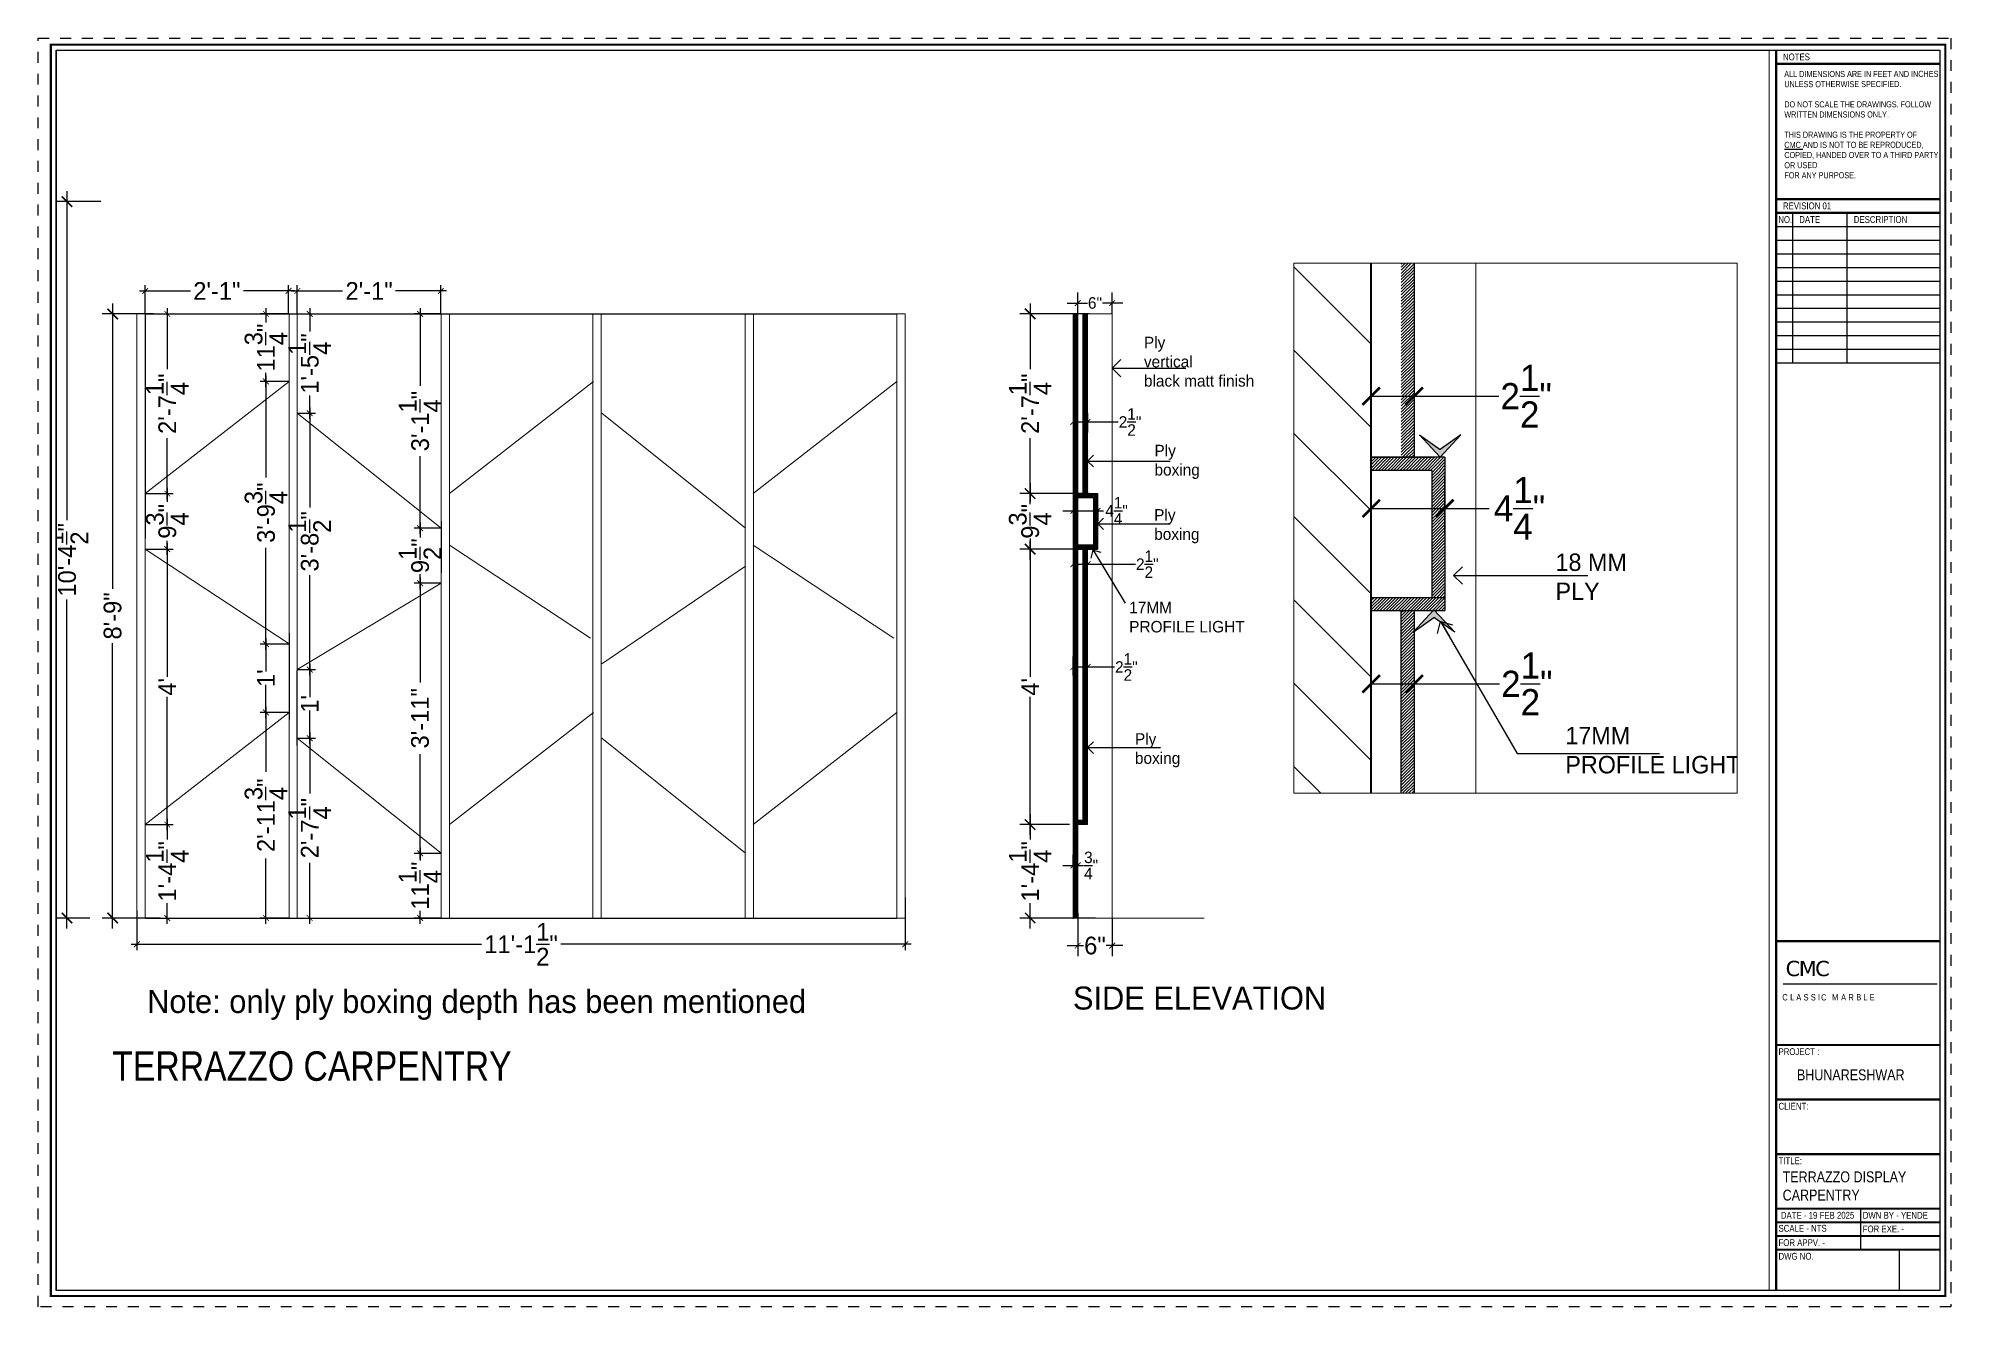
# Paper-space layout 'Terrazzo Carp' of a CAD drawing. Header units: inches. Extents: x -0.6 to 16.9, y -0.1 to 11.6.
# The model-space entities are those that its viewports show. They can reach past a viewport. Long polylines and large blocks are cut down to what shows.
import ezdxf

# ---------------------------------------------------------------- set-up
doc = ezdxf.new("R2010")
doc.units = ezdxf.units.IN
doc.header["$LTSCALE"] = 0.05
doc.header["$MEASUREMENT"] = 0
doc.header["$PDMODE"] = 3
doc.header["$PDSIZE"] = -4
doc.linetypes.add('A2-XREF-115_FURN$0$HIDDEN', pattern=[0.375, 0.25, -0.125])
doc.linetypes.add('DASHED2', pattern=[0.375, 0.25, -0.125])
doc.layers.get('Defpoints').update_dxf_attribs({"linetype": 'DASHED2'})
for name, color, linetype in [('Civil Dimension - Text', 7, 'Continuous'), ('Flooring Hatch', 251, 'Continuous'), ('FURNIITURE', 6, 'Continuous'), ('Furniture text & dimension', 7, 'Continuous'), ('HATCH', 251, 'Continuous'), ('Rk_Sheet Format text', 8, 'Continuous'), ('Sheet format', 1, 'Continuous'), ('text', 176, 'Continuous')]:
    doc.layers.add(name, color=color, linetype=linetype)
doc.layers.add('FURNITURE', color=36, linetype='Continuous', lineweight=18)
doc.layers.add('WALL', color=7, linetype='Continuous', lineweight=35)
doc.layers.add('Nplot', color=3, linetype='Continuous', plot=False)
doc.styles.add('4MMOF3-8', font='ARIALN.TTF', dxfattribs={"height": 5.12})
doc.styles.add('9-128OF1-4', font='stylu.ttf')
doc.styles.add('ARIAL1', font='romans.shx', dxfattribs={"width": 0.85})
doc.styles.add('W1', font='')
doc.styles.add('W2', font='ARIALN.TTF')
doc.styles.get('W1').set_extended_font_data('Arial Black', italic=True)
doc.dimstyles.new('DIM 1-4', dxfattribs={"dimtxt": 3.0792, "dimasz": 1.82, "dimexe": 1.82, "dimexo": 0, "dimgap": 0.09, "dimtad": 0, "dimzin": 0, "dimdsep": 46, "dimlunit": 4, "dimtxsty": '9-128OF1-4', "dimblk": 'ARCHTICK', "dimcen": 1.8125, "dimdle": 1.82, "dimclrd": 8, "dimclre": 8, "dimadec": 0, "dimazin": 0, "dimtfac": 1, "dimtofl": 0, "dimtmove": 0, "dimatfit": 3, "dimldrblk": 'OPEN90', "dimfxl": 1, "dimtolj": 1, "dimtzin": 0, "dimlwd": -1, "dimarcsym": 0})
pattern_1 = [(45, (6981.27605, 8514.49182), (-0.08838834765, 0.08838834765), [])]

psp = doc.layouts.new('Terrazzo Carp')

# ---------------------------------------------------------------- texts
at = {"layer": 'Rk_Sheet Format text', "color": 0, "attachment_point": 1, "rotation": 0.0497, "style": 'W2'}
for s, insert, char_height, width in [('NOTES', (15.352, 11.43), 0.0625, 1.42206), ('{\\C7;ALL DIMENSIONS ARE IN FEET AND INCHES UNLESS OTHERWISE SPECIFIED.\\P\\PDO NOT SCALE THE DRAWINGS. FOLLOW WRITTEN DIMENSIONS ONLY.\\P\\PTHIS DRAWING IS THE PROPERTY OF\\P\\LCMC \\lAND IS NOT TO BE REPRODUCED, COPIED, HANDED OVER TO A THIRD PARTY OR USED\\PFOR ANY PURPOSE.}', (15.364, 11.27), 0.05567, 1.4156), ('REVISION 01', (15.352, 10.065), 0.0625, 1.42206), ('NO.', (15.309, 9.94), 0.0625, 1.42206), ('DATE', (15.501, 9.94), 0.0625, 1.42206), ('DESCRIPTION', (16.001, 9.94), 0.0625, 1.42206), ('PROJECT :', (15.311, 2.314), 0.0625, 1.42206), ('BHUNARESHWAR', (15.48, 2.12), 0.1, 1.4771), ('CLIENT:', (15.311, 1.814), 0.0625, 1.42206), ('TITLE:', (15.311, 1.314), 0.0625, 1.42206), ('TERRAZZO DISPLAY \\PCARPENTRY', (15.349, 1.185), 0.1, 1.4771), ('DATE - 19 FEB 2025', (15.333, 0.814), 0.0625, 1.42206), ('DWN BY - YENDE', (16.083, 0.814), 0.0625, 1.42206), ('\\A1;SCALE - NTS', (15.311, 0.695), 0.0625, 1.42206), ('FOR APPV. - ', (15.311, 0.564), 0.0625, 1.42206), ('FOR EXE. - ', (16.083, 0.689), 0.0625, 1.42206), ('DWG NO.', (15.311, 0.439), 0.0625, 1.42206)]:
    psp.add_mtext(s, dxfattribs=dict(at, insert=insert, char_height=char_height, width=width))
at = {"layer": 'Rk_Sheet Format text', "color": 0, "attachment_point": 1}
for s, insert, char_height, width, style in [('{\\fVerdana|b0|i0|c0|p34;\\T0.9;\\C7;CMC}', (15.376, 3.115), 0.14009, 1.36276, 'W1'), ('{\\T1.45;\\C7;CLASSIC MARBLE}', (15.346, 2.81), 0.05781, 2.47777, 'W2')]:
    psp.add_mtext(s, dxfattribs=dict(at, insert=insert, char_height=char_height, width=width, style=style))

msp = doc.modelspace()

# ---------------------------------------------------------------- texts
at = {"layer": 'text', "ltscale": 50, "attachment_point": 1, "style": '9-128OF1-4'}
for s, width, insert, char_height in [('18 MM\\PPLY', 455.53682, (-63264.6769, -1310.8578), 1), ('{\\fStylus BT|b0|i0|c0|p34;17MM \\PPROFILE LIGHT}', 657.617651, (-63264.1135, -1320.7954), 1), ('Ply\\Pvertical \\Pblack matt finish', 455.53682, (-63422.833, -1980.1619), 2), ('Ply \\Pboxing', 657.617651, (-63421.0005, -1998.9513), 2), ('Ply \\Pboxing', 657.617651, (-63421.0535, -2010.1295), 2), ('17MM \\PPROFILE LIGHT', 657.617651, (-63425.3936, -2026.2246), 2), ('Ply \\Pboxing', 657.617651, (-63424.3972, -2049.0654), 2)]:
    msp.add_mtext_dynamic_manual_height_columns(s, width=width, gutter_width=15.396, heights=[0], dxfattribs=dict(at, insert=insert, char_height=char_height))
at = {"layer": 'text', "ltscale": 50, "attachment_point": 4, "style": '4MMOF3-8', "bg_fill": 2}
for s, insert, char_height, width in [('\\pi45.12961;{\\fStylus BT|b0|i0|c0|p34;\\C242;\\c2564301;Note: only ply boxing depth has been mentioned }', (-63641.1535, -2096.2971), 4, 216.285576), ('\\pi15.73678;TERRAZZO CARPENTRY', (-63617.8232, -2106.9538), 5.12, 100.677375)]:
    msp.add_mtext(s, dxfattribs=dict(at, insert=insert, char_height=char_height, width=width))

# ---------------------------------------------------------------- blocks, each defined once
blk = doc.blocks.new('_ArchTick')
at = {"color": 0, "const_width": 0.15}
blk.add_lwpolyline([(-0.5, -0.5), (0.5, 0.5)], dxfattribs=at)
blk = doc.blocks.new('*D354')
at = {"layer": 'Civil Dimension - Text', "color": 8, "ltscale": 50, "transparency": 16777216}
for p, q in [((-63602.02, -1974.38), (-63602.02, -2023.96)), ((-63602.02, -2083.01), (-63602.02, -2033.43))]:
    blk.add_line(p, q, dxfattribs=at)
at = {"layer": 'Civil Dimension - Text', "color": 8, "lineweight": -2, "ltscale": 50, "transparency": 16777216}
for p, q in [((-63594.94, -1976.2), (-63603.84, -1976.2)), ((-63593.76, -2081.19), (-63603.84, -2081.19))]:
    blk.add_line(p, q, dxfattribs=at)
at = {"layer": 'Defpoints', "color": 0, "ltscale": 50, "transparency": 16777216}
for p in [(-63594.94, -1976.2), (-63602.02, -2081.19), (-63593.76, -2081.19)]:
    blk.add_point(p, dxfattribs=at)
at = {"layer": 'Civil Dimension - Text', "color": 8, "ltscale": 50, "transparency": 16777216, "xscale": 1.82, "yscale": 1.82, "zscale": 1.82}
for p, rotation in [((-63602.02, -1976.2), 90), ((-63602.02, -2081.19), 270)]:
    blk.add_blockref('_ArchTick', p, dxfattribs=dict(at, rotation=rotation))
at = {"layer": 'Civil Dimension - Text', "color": 0, "ltscale": 50, "transparency": 16777216, "insert": (-63602.02, -2028.69), "char_height": 3.079, "attachment_point": 5, "rotation": 90, "style": '9-128OF1-4'}
blk.add_mtext('\\A1;8\'-9"', dxfattribs=at)
blk = doc.blocks.new('_Open90')
at = {"color": 0, "linetype": 'ByBlock', "lineweight": -2}
for p, q in [((-0.5, 0.5), (0, 0)), ((0, 0), (-1, 0)), ((0, 0), (-0.5, -0.5))]:
    blk.add_line(p, q, dxfattribs=at)
blk = doc.blocks.new('*D355')
at = {"layer": 'Civil Dimension - Text', "color": 8, "ltscale": 50, "transparency": 16777216}
for p, q in [((-63592.53, -1975.2), (-63592.53, -1985.81)), ((-63592.53, -2008.43), (-63592.53, -1997.82))]:
    blk.add_line(p, q, dxfattribs=at)
at = {"layer": 'Civil Dimension - Text', "color": 8, "lineweight": -2, "ltscale": 50, "transparency": 16777216}
for p, q in [((-63596.37, -1976.2), (-63591.53, -1976.2)), ((-63596.37, -2007.43), (-63591.53, -2007.43))]:
    blk.add_line(p, q, dxfattribs=at)
at = {"layer": 'Defpoints', "color": 0, "ltscale": 50, "transparency": 16777216}
for p in [(-63596.37, -1976.2), (-63596.37, -2007.43), (-63592.53, -2007.43)]:
    blk.add_point(p, dxfattribs=at)
at = {"layer": 'Civil Dimension - Text', "color": 8, "ltscale": 50, "transparency": 16777216}
for p, rotation in [((-63592.53, -1976.2), 90), ((-63592.53, -2007.43), 270)]:
    blk.add_blockref('_ArchTick', p, dxfattribs=dict(at, rotation=rotation))
at = {"layer": 'Civil Dimension - Text', "color": 0, "ltscale": 50, "transparency": 16777216, "insert": (-63592.53, -1991.81), "char_height": 3.0792, "attachment_point": 5, "rotation": 90, "style": '9-128OF1-4'}
blk.add_mtext('\\A1;2\'-7{\\H1x;\\S1/4;}"', dxfattribs=at)
blk = doc.blocks.new('*D356')
at = {"layer": 'Civil Dimension - Text', "color": 8, "ltscale": 50, "transparency": 16777216}
for p, q in [((-63592.53, -2006.43), (-63592.53, -2008.85)), ((-63592.53, -2018.07), (-63592.53, -2015.64))]:
    blk.add_line(p, q, dxfattribs=at)
at = {"layer": 'Civil Dimension - Text', "color": 8, "lineweight": -2, "ltscale": 50, "transparency": 16777216}
for p, q in [((-63596.37, -2007.43), (-63591.53, -2007.43)), ((-63596.37, -2017.07), (-63591.53, -2017.07))]:
    blk.add_line(p, q, dxfattribs=at)
at = {"layer": 'Defpoints', "color": 0, "ltscale": 50, "transparency": 16777216}
for p in [(-63596.37, -2007.43), (-63596.37, -2017.07), (-63592.53, -2017.07)]:
    blk.add_point(p, dxfattribs=at)
at = {"layer": 'Civil Dimension - Text', "color": 8, "ltscale": 50, "transparency": 16777216}
for p, rotation in [((-63592.53, -2007.43), 90), ((-63592.53, -2017.07), 270)]:
    blk.add_blockref('_ArchTick', p, dxfattribs=dict(at, rotation=rotation))
at = {"layer": 'Civil Dimension - Text', "color": 0, "ltscale": 50, "transparency": 16777216, "insert": (-63592.53, -2012.25), "char_height": 3.0792, "attachment_point": 5, "rotation": 90, "style": '9-128OF1-4'}
blk.add_mtext('\\A1;9{\\H1x;\\S3/4;}"', dxfattribs=at)
blk = doc.blocks.new('*D357')
at = {"layer": 'Civil Dimension - Text', "color": 8, "ltscale": 50, "transparency": 16777216}
for p, q in [((-63592.53, -2016.07), (-63592.53, -2039.26)), ((-63592.53, -2065.96), (-63592.53, -2042.77))]:
    blk.add_line(p, q, dxfattribs=at)
at = {"layer": 'Civil Dimension - Text', "color": 8, "lineweight": -2, "ltscale": 50, "transparency": 16777216}
for p, q in [((-63596.37, -2017.07), (-63591.53, -2017.07)), ((-63596.37, -2064.96), (-63591.53, -2064.96))]:
    blk.add_line(p, q, dxfattribs=at)
at = {"layer": 'Defpoints', "color": 0, "ltscale": 50, "transparency": 16777216}
for p in [(-63596.37, -2017.07), (-63596.37, -2064.96), (-63592.53, -2064.96)]:
    blk.add_point(p, dxfattribs=at)
at = {"layer": 'Civil Dimension - Text', "color": 8, "ltscale": 50, "transparency": 16777216}
for p, rotation in [((-63592.53, -2017.07), 90), ((-63592.53, -2064.96), 270)]:
    blk.add_blockref('_ArchTick', p, dxfattribs=dict(at, rotation=rotation))
at = {"layer": 'Civil Dimension - Text', "color": 0, "ltscale": 50, "transparency": 16777216, "insert": (-63592.53, -2041.01), "char_height": 3.079, "attachment_point": 5, "rotation": 90, "style": '9-128OF1-4'}
blk.add_mtext("\\A1;4'", dxfattribs=at)
blk = doc.blocks.new('*D358')
at = {"layer": 'Civil Dimension - Text', "color": 8, "ltscale": 50, "transparency": 16777216}
for p, q in [((-63592.53, -2063.96), (-63592.53, -2067.52)), ((-63592.53, -2082.19), (-63592.53, -2078.63))]:
    blk.add_line(p, q, dxfattribs=at)
at = {"layer": 'Civil Dimension - Text', "color": 8, "lineweight": -2, "ltscale": 50, "transparency": 16777216}
for p, q in [((-63596.37, -2064.96), (-63591.53, -2064.96)), ((-63596.31, -2081.19), (-63591.53, -2081.19))]:
    blk.add_line(p, q, dxfattribs=at)
at = {"layer": 'Defpoints', "color": 0, "ltscale": 50, "transparency": 16777216}
for p in [(-63596.37, -2064.96), (-63596.31, -2081.19), (-63592.53, -2081.19)]:
    blk.add_point(p, dxfattribs=at)
at = {"layer": 'Civil Dimension - Text', "color": 8, "ltscale": 50, "transparency": 16777216}
for p, rotation in [((-63592.53, -2064.96), 90), ((-63592.53, -2081.19), 270)]:
    blk.add_blockref('_ArchTick', p, dxfattribs=dict(at, rotation=rotation))
at = {"layer": 'Civil Dimension - Text', "color": 0, "ltscale": 50, "transparency": 16777216, "insert": (-63592.53, -2073.08), "char_height": 3.0792, "attachment_point": 5, "rotation": 90, "style": '9-128OF1-4'}
blk.add_mtext('\\A1;1\'-4{\\H1x;\\S1/4;}"', dxfattribs=at)
blk = doc.blocks.new('*D359')
at = {"layer": 'Civil Dimension - Text', "color": 8, "ltscale": 50, "transparency": 16777216}
for p, q in [((-63575.38, -1975.2), (-63575.38, -1977.67)), ((-63575.38, -1988.93), (-63575.38, -1986.45))]:
    blk.add_line(p, q, dxfattribs=at)
at = {"layer": 'Civil Dimension - Text', "color": 8, "lineweight": -2, "ltscale": 50, "transparency": 16777216}
for p, q in [((-63571.37, -1976.2), (-63576.38, -1976.2)), ((-63571.37, -1987.93), (-63576.38, -1987.93))]:
    blk.add_line(p, q, dxfattribs=at)
at = {"layer": 'Defpoints', "color": 0, "ltscale": 50, "transparency": 16777216}
for p in [(-63571.37, -1976.2), (-63575.38, -1987.93), (-63571.37, -1987.93)]:
    blk.add_point(p, dxfattribs=at)
at = {"layer": 'Civil Dimension - Text', "color": 8, "ltscale": 50, "transparency": 16777216}
for p, rotation in [((-63575.38, -1976.2), 90), ((-63575.38, -1987.93), 270)]:
    blk.add_blockref('_ArchTick', p, dxfattribs=dict(at, rotation=rotation))
at = {"layer": 'Civil Dimension - Text', "color": 0, "ltscale": 50, "transparency": 16777216, "insert": (-63575.38, -1982.06), "char_height": 3.0792, "attachment_point": 5, "rotation": 90, "style": '9-128OF1-4'}
blk.add_mtext('\\A1;11{\\H1x;\\S3/4;}"', dxfattribs=at)
blk = doc.blocks.new('*D360')
at = {"layer": 'Civil Dimension - Text', "color": 8, "lineweight": -2, "ltscale": 50, "transparency": 16777216}
for p, q in [((-63571.37, -1987.93), (-63576.38, -1987.93)), ((-63571.37, -2033.57), (-63576.38, -2033.57))]:
    blk.add_line(p, q, dxfattribs=at)
at = {"layer": 'Civil Dimension - Text', "color": 8, "ltscale": 50, "transparency": 16777216}
for p, q in [((-63575.38, -1986.93), (-63575.38, -2004.65)), ((-63575.38, -2034.57), (-63575.38, -2016.85))]:
    blk.add_line(p, q, dxfattribs=at)
at = {"layer": 'Defpoints', "color": 0, "ltscale": 50, "transparency": 16777216}
for p in [(-63571.37, -1987.93), (-63575.38, -2033.57), (-63571.37, -2033.57)]:
    blk.add_point(p, dxfattribs=at)
at = {"layer": 'Civil Dimension - Text', "color": 8, "ltscale": 50, "transparency": 16777216}
for p, rotation in [((-63575.38, -1987.93), 90), ((-63575.38, -2033.57), 270)]:
    blk.add_blockref('_ArchTick', p, dxfattribs=dict(at, rotation=rotation))
at = {"layer": 'Civil Dimension - Text', "color": 0, "ltscale": 50, "transparency": 16777216, "insert": (-63575.38, -2010.75), "char_height": 3.0792, "attachment_point": 5, "rotation": 90, "style": '9-128OF1-4'}
blk.add_mtext('\\A1;3\'-9{\\H1x;\\S3/4;}"', dxfattribs=at)
blk = doc.blocks.new('*D361')
at = {"layer": 'Civil Dimension - Text', "color": 8, "ltscale": 50, "transparency": 16777216}
for p, q in [((-63575.38, -2032.57), (-63575.38, -2038.36)), ((-63575.38, -2046.46), (-63575.38, -2040.67))]:
    blk.add_line(p, q, dxfattribs=at)
at = {"layer": 'Civil Dimension - Text', "color": 8, "lineweight": -2, "ltscale": 50, "transparency": 16777216}
for p, q in [((-63571.37, -2033.57), (-63576.38, -2033.57)), ((-63571.37, -2045.46), (-63576.38, -2045.46))]:
    blk.add_line(p, q, dxfattribs=at)
at = {"layer": 'Defpoints', "color": 0, "ltscale": 50, "transparency": 16777216}
for p in [(-63571.37, -2033.57), (-63575.38, -2045.46), (-63571.37, -2045.46)]:
    blk.add_point(p, dxfattribs=at)
at = {"layer": 'Civil Dimension - Text', "color": 8, "ltscale": 50, "transparency": 16777216}
for p, rotation in [((-63575.38, -2033.57), 90), ((-63575.38, -2045.46), 270)]:
    blk.add_blockref('_ArchTick', p, dxfattribs=dict(at, rotation=rotation))
at = {"layer": 'Civil Dimension - Text', "color": 0, "ltscale": 50, "transparency": 16777216, "insert": (-63575.38, -2039.51), "char_height": 3.079, "attachment_point": 5, "rotation": 90, "style": '9-128OF1-4'}
blk.add_mtext("\\A1;1'", dxfattribs=at)
blk = doc.blocks.new('*D362')
at = {"layer": 'Civil Dimension - Text', "color": 8, "ltscale": 50, "transparency": 16777216}
for p, q in [((-63575.38, -2044.46), (-63575.38, -2055.79)), ((-63575.38, -2082.19), (-63575.38, -2070.86))]:
    blk.add_line(p, q, dxfattribs=at)
at = {"layer": 'Civil Dimension - Text', "color": 8, "lineweight": -2, "ltscale": 50, "transparency": 16777216}
for p, q in [((-63571.37, -2045.46), (-63576.38, -2045.46)), ((-63571.37, -2081.19), (-63576.38, -2081.19))]:
    blk.add_line(p, q, dxfattribs=at)
at = {"layer": 'Defpoints', "color": 0, "ltscale": 50, "transparency": 16777216}
for p in [(-63571.37, -2045.46), (-63575.38, -2081.19), (-63571.37, -2081.19)]:
    blk.add_point(p, dxfattribs=at)
at = {"layer": 'Civil Dimension - Text', "color": 8, "ltscale": 50, "transparency": 16777216}
for p, rotation in [((-63575.38, -2045.46), 90), ((-63575.38, -2081.19), 270)]:
    blk.add_blockref('_ArchTick', p, dxfattribs=dict(at, rotation=rotation))
at = {"layer": 'Civil Dimension - Text', "color": 0, "ltscale": 50, "transparency": 16777216, "insert": (-63575.38, -2063.33), "char_height": 3.0792, "attachment_point": 5, "rotation": 90, "style": '9-128OF1-4'}
blk.add_mtext('\\A1;2\'-11{\\H1x;\\S3/4;}"', dxfattribs=at)
blk = doc.blocks.new('*D363')
at = {"layer": 'Civil Dimension - Text', "color": 8, "ltscale": 50, "transparency": 16777216}
for p, q in [((-63567.78, -1975.2), (-63567.78, -1979.26)), ((-63567.78, -1994.44), (-63567.78, -1990.38))]:
    blk.add_line(p, q, dxfattribs=at)
at = {"layer": 'Civil Dimension - Text', "color": 8, "lineweight": -2, "ltscale": 50, "transparency": 16777216}
for p, q in [((-63569.93, -1976.2), (-63566.78, -1976.2)), ((-63569.93, -1993.44), (-63566.78, -1993.44))]:
    blk.add_line(p, q, dxfattribs=at)
at = {"layer": 'Defpoints', "color": 0, "ltscale": 50, "transparency": 16777216}
for p in [(-63569.93, -1976.2), (-63569.93, -1993.44), (-63567.78, -1993.44)]:
    blk.add_point(p, dxfattribs=at)
at = {"layer": 'Civil Dimension - Text', "color": 8, "ltscale": 50, "transparency": 16777216}
for p, rotation in [((-63567.78, -1976.2), 90), ((-63567.78, -1993.44), 270)]:
    blk.add_blockref('_ArchTick', p, dxfattribs=dict(at, rotation=rotation))
at = {"layer": 'Civil Dimension - Text', "color": 0, "ltscale": 50, "transparency": 16777216, "insert": (-63567.78, -1984.82), "char_height": 3.0792, "attachment_point": 5, "rotation": 90, "style": '9-128OF1-4'}
blk.add_mtext('\\A1;1\'-5{\\H1x;\\S1/4;}"', dxfattribs=at)
blk = doc.blocks.new('*D364')
at = {"layer": 'Civil Dimension - Text', "color": 8, "lineweight": -2, "ltscale": 50, "transparency": 16777216}
for p, q in [((-63569.93, -1993.44), (-63566.78, -1993.44)), ((-63569.93, -2038.01), (-63566.78, -2038.01))]:
    blk.add_line(p, q, dxfattribs=at)
at = {"layer": 'Civil Dimension - Text', "color": 8, "ltscale": 50, "transparency": 16777216}
for p, q in [((-63567.78, -1992.44), (-63567.78, -2009.82)), ((-63567.78, -2039.01), (-63567.78, -2021.63))]:
    blk.add_line(p, q, dxfattribs=at)
at = {"layer": 'Defpoints', "color": 0, "ltscale": 50, "transparency": 16777216}
for p in [(-63569.93, -1993.44), (-63569.93, -2038.01), (-63567.78, -2038.01)]:
    blk.add_point(p, dxfattribs=at)
at = {"layer": 'Civil Dimension - Text', "color": 8, "ltscale": 50, "transparency": 16777216}
for p, rotation in [((-63567.78, -1993.44), 90), ((-63567.78, -2038.01), 270)]:
    blk.add_blockref('_ArchTick', p, dxfattribs=dict(at, rotation=rotation))
at = {"layer": 'Civil Dimension - Text', "color": 0, "ltscale": 50, "transparency": 16777216, "insert": (-63567.78, -2015.73), "char_height": 3.0792, "attachment_point": 5, "rotation": 90, "style": '9-128OF1-4'}
blk.add_mtext('\\A1;3\'-8{\\H1x;\\S1/2;}"', dxfattribs=at)
blk = doc.blocks.new('*D365')
at = {"layer": 'Civil Dimension - Text', "color": 8, "ltscale": 50, "transparency": 16777216}
for p, q in [((-63567.78, -2037.01), (-63567.78, -2042.82)), ((-63567.78, -2050.95), (-63567.78, -2045.14))]:
    blk.add_line(p, q, dxfattribs=at)
at = {"layer": 'Civil Dimension - Text', "color": 8, "lineweight": -2, "ltscale": 50, "transparency": 16777216}
for p, q in [((-63569.93, -2038.01), (-63566.78, -2038.01)), ((-63569.93, -2049.95), (-63566.78, -2049.95))]:
    blk.add_line(p, q, dxfattribs=at)
at = {"layer": 'Defpoints', "color": 0, "ltscale": 50, "transparency": 16777216}
for p in [(-63569.93, -2038.01), (-63569.93, -2049.95), (-63567.78, -2049.95)]:
    blk.add_point(p, dxfattribs=at)
at = {"layer": 'Civil Dimension - Text', "color": 8, "ltscale": 50, "transparency": 16777216}
for p, rotation in [((-63567.78, -2038.01), 90), ((-63567.78, -2049.95), 270)]:
    blk.add_blockref('_ArchTick', p, dxfattribs=dict(at, rotation=rotation))
at = {"layer": 'Civil Dimension - Text', "color": 0, "ltscale": 50, "transparency": 16777216, "insert": (-63567.78, -2043.98), "char_height": 3.079, "attachment_point": 5, "rotation": 90, "style": '9-128OF1-4'}
blk.add_mtext("\\A1;1'", dxfattribs=at)
blk = doc.blocks.new('*D366')
at = {"layer": 'Civil Dimension - Text', "color": 8, "ltscale": 50, "transparency": 16777216}
for p, q in [((-63567.78, -2048.95), (-63567.78, -2059.56)), ((-63567.78, -2082.19), (-63567.78, -2071.58))]:
    blk.add_line(p, q, dxfattribs=at)
at = {"layer": 'Civil Dimension - Text', "color": 8, "lineweight": -2, "ltscale": 50, "transparency": 16777216}
for p, q in [((-63569.93, -2049.95), (-63566.78, -2049.95)), ((-63569.93, -2081.19), (-63566.78, -2081.19))]:
    blk.add_line(p, q, dxfattribs=at)
at = {"layer": 'Defpoints', "color": 0, "ltscale": 50, "transparency": 16777216}
for p in [(-63569.93, -2049.95), (-63569.93, -2081.19), (-63567.78, -2081.19)]:
    blk.add_point(p, dxfattribs=at)
at = {"layer": 'Civil Dimension - Text', "color": 8, "ltscale": 50, "transparency": 16777216}
for p, rotation in [((-63567.78, -2049.95), 90), ((-63567.78, -2081.19), 270)]:
    blk.add_blockref('_ArchTick', p, dxfattribs=dict(at, rotation=rotation))
at = {"layer": 'Civil Dimension - Text', "color": 0, "ltscale": 50, "transparency": 16777216, "insert": (-63567.78, -2065.57), "char_height": 3.0792, "attachment_point": 5, "rotation": 90, "style": '9-128OF1-4'}
blk.add_mtext('\\A1;2\'-7{\\H1x;\\S1/4;}"', dxfattribs=at)
blk = doc.blocks.new('*D367')
at = {"layer": 'Civil Dimension - Text', "color": 8, "ltscale": 50, "transparency": 16777216}
for p, q in [((-63548.6, -1975.2), (-63548.6, -1988.72)), ((-63548.6, -2014.44), (-63548.6, -2000.92))]:
    blk.add_line(p, q, dxfattribs=at)
at = {"layer": 'Civil Dimension - Text', "color": 8, "lineweight": -2, "ltscale": 50, "transparency": 16777216}
for p, q in [((-63544.93, -1976.2), (-63549.6, -1976.2)), ((-63544.93, -2013.44), (-63549.6, -2013.44))]:
    blk.add_line(p, q, dxfattribs=at)
at = {"layer": 'Defpoints', "color": 0, "ltscale": 50, "transparency": 16777216}
for p in [(-63544.93, -1976.2), (-63548.6, -2013.44), (-63544.93, -2013.44)]:
    blk.add_point(p, dxfattribs=at)
at = {"layer": 'Civil Dimension - Text', "color": 8, "ltscale": 50, "transparency": 16777216}
for p, rotation in [((-63548.6, -1976.2), 90), ((-63548.6, -2013.44), 270)]:
    blk.add_blockref('_ArchTick', p, dxfattribs=dict(at, rotation=rotation))
at = {"layer": 'Civil Dimension - Text', "color": 0, "ltscale": 50, "transparency": 16777216, "insert": (-63548.6, -1994.82), "char_height": 3.0792, "attachment_point": 5, "rotation": 90, "style": '9-128OF1-4'}
blk.add_mtext('\\A1;3\'-1{\\H1x;\\S1/4;}"', dxfattribs=at)
blk = doc.blocks.new('*D368')
at = {"layer": 'Civil Dimension - Text', "color": 8, "ltscale": 50, "transparency": 16777216}
for p, q in [((-63548.6, -2012.44), (-63548.6, -2015.03)), ((-63548.6, -2024.02), (-63548.6, -2021.43))]:
    blk.add_line(p, q, dxfattribs=at)
at = {"layer": 'Civil Dimension - Text', "color": 8, "lineweight": -2, "ltscale": 50, "transparency": 16777216}
for p, q in [((-63544.93, -2013.44), (-63549.6, -2013.44)), ((-63544.93, -2023.02), (-63549.6, -2023.02))]:
    blk.add_line(p, q, dxfattribs=at)
at = {"layer": 'Defpoints', "color": 0, "ltscale": 50, "transparency": 16777216}
for p in [(-63544.93, -2013.44), (-63548.6, -2023.02), (-63544.93, -2023.02)]:
    blk.add_point(p, dxfattribs=at)
at = {"layer": 'Civil Dimension - Text', "color": 8, "ltscale": 50, "transparency": 16777216}
for p, rotation in [((-63548.6, -2013.44), 90), ((-63548.6, -2023.02), 270)]:
    blk.add_blockref('_ArchTick', p, dxfattribs=dict(at, rotation=rotation))
at = {"layer": 'Civil Dimension - Text', "color": 0, "ltscale": 50, "transparency": 16777216, "insert": (-63548.6, -2018.23), "char_height": 3.0792, "attachment_point": 5, "rotation": 90, "style": '9-128OF1-4'}
blk.add_mtext('\\A1;9{\\H1x;\\S1/2;}"', dxfattribs=at)
blk = doc.blocks.new('*D369')
at = {"layer": 'Civil Dimension - Text', "color": 8, "lineweight": -2, "ltscale": 50, "transparency": 16777216}
for p, q in [((-63544.93, -2023.02), (-63549.6, -2023.02)), ((-63544.93, -2069.95), (-63549.6, -2069.95))]:
    blk.add_line(p, q, dxfattribs=at)
at = {"layer": 'Civil Dimension - Text', "color": 8, "ltscale": 50, "transparency": 16777216}
for p, q in [((-63548.6, -2022.02), (-63548.6, -2040.25)), ((-63548.6, -2070.95), (-63548.6, -2052.71))]:
    blk.add_line(p, q, dxfattribs=at)
at = {"layer": 'Defpoints', "color": 0, "ltscale": 50, "transparency": 16777216}
for p in [(-63544.93, -2023.02), (-63548.6, -2069.95), (-63544.93, -2069.95)]:
    blk.add_point(p, dxfattribs=at)
at = {"layer": 'Civil Dimension - Text', "color": 8, "ltscale": 50, "transparency": 16777216}
for p, rotation in [((-63548.6, -2023.02), 90), ((-63548.6, -2069.95), 270)]:
    blk.add_blockref('_ArchTick', p, dxfattribs=dict(at, rotation=rotation))
at = {"layer": 'Civil Dimension - Text', "color": 0, "ltscale": 50, "transparency": 16777216, "insert": (-63548.6, -2046.48), "char_height": 3.079, "attachment_point": 5, "rotation": 90, "style": '9-128OF1-4'}
blk.add_mtext('\\A1;3\'-11"', dxfattribs=at)
blk = doc.blocks.new('*D370')
at = {"layer": 'Civil Dimension - Text', "color": 8, "ltscale": 50, "transparency": 16777216}
for p, q in [((-63548.6, -2068.95), (-63548.6, -2071.18)), ((-63548.6, -2082.19), (-63548.6, -2079.96))]:
    blk.add_line(p, q, dxfattribs=at)
at = {"layer": 'Civil Dimension - Text', "color": 8, "lineweight": -2, "ltscale": 50, "transparency": 16777216}
for p, q in [((-63544.93, -2069.95), (-63549.6, -2069.95)), ((-63544.93, -2081.19), (-63549.6, -2081.19))]:
    blk.add_line(p, q, dxfattribs=at)
at = {"layer": 'Defpoints', "color": 0, "ltscale": 50, "transparency": 16777216}
for p in [(-63544.93, -2069.95), (-63548.6, -2081.19), (-63544.93, -2081.19)]:
    blk.add_point(p, dxfattribs=at)
at = {"layer": 'Civil Dimension - Text', "color": 8, "ltscale": 50, "transparency": 16777216}
for p, rotation in [((-63548.6, -2069.95), 90), ((-63548.6, -2081.19), 270)]:
    blk.add_blockref('_ArchTick', p, dxfattribs=dict(at, rotation=rotation))
at = {"layer": 'Civil Dimension - Text', "color": 0, "ltscale": 50, "transparency": 16777216, "insert": (-63548.6, -2075.57), "char_height": 3.0792, "attachment_point": 5, "rotation": 90, "style": '9-128OF1-4'}
blk.add_mtext('\\A1;11{\\H1x;\\S1/4;}"', dxfattribs=at)
blk = doc.blocks.new('*D373')
at = {"layer": 'Civil Dimension - Text', "color": 8, "lineweight": -2, "ltscale": 50, "transparency": 16777216}
for p, q in [((-63464.3, -2077.61), (-63464.3, -2086.75)), ((-63597.81, -2079.93), (-63597.81, -2086.75))]:
    blk.add_line(p, q, dxfattribs=at)
at = {"layer": 'Civil Dimension - Text', "color": 8, "ltscale": 50, "transparency": 16777216}
for p, q in [((-63598.81, -2085.75), (-63537.94, -2085.75)), ((-63463.3, -2085.75), (-63524.17, -2085.75))]:
    blk.add_line(p, q, dxfattribs=at)
at = {"layer": 'Defpoints', "color": 0, "ltscale": 50, "transparency": 16777216}
for p in [(-63464.3, -2077.61), (-63597.81, -2079.93), (-63464.3, -2085.75)]:
    blk.add_point(p, dxfattribs=at)
at = {"layer": 'Civil Dimension - Text', "color": 8, "ltscale": 50, "transparency": 16777216, "rotation": 180}
blk.add_blockref('_ArchTick', (-63597.81, -2085.75), dxfattribs=at)
at = {"layer": 'Civil Dimension - Text', "color": 8, "ltscale": 50, "transparency": 16777216}
blk.add_blockref('_ArchTick', (-63464.3, -2085.75), dxfattribs=at)
at = {"layer": 'Civil Dimension - Text', "color": 0, "ltscale": 50, "transparency": 16777216, "insert": (-63531.06, -2085.75), "char_height": 3.0792, "attachment_point": 5, "style": '9-128OF1-4'}
blk.add_mtext('\\A1;11\'-1{\\H1x;\\S1/2;}"', dxfattribs=at)
blk = doc.blocks.new('*D374')
at = {"layer": 'Civil Dimension - Text', "color": 8, "lineweight": -2, "ltscale": 50, "transparency": 16777216}
for p, q in [((-63596.37, -1976.2), (-63596.37, -1971.21)), ((-63571.44, -1976.2), (-63571.44, -1971.21))]:
    blk.add_line(p, q, dxfattribs=at)
at = {"layer": 'Civil Dimension - Text', "color": 8, "ltscale": 50, "transparency": 16777216}
for p, q in [((-63597.37, -1972.21), (-63588.51, -1972.21)), ((-63570.44, -1972.21), (-63579.3, -1972.21))]:
    blk.add_line(p, q, dxfattribs=at)
at = {"layer": 'Defpoints', "color": 0, "ltscale": 50, "transparency": 16777216}
for p in [(-63571.44, -1972.21), (-63596.37, -1976.2), (-63571.44, -1976.2)]:
    blk.add_point(p, dxfattribs=at)
at = {"layer": 'Civil Dimension - Text', "color": 8, "ltscale": 50, "transparency": 16777216, "rotation": 180}
blk.add_blockref('_ArchTick', (-63596.37, -1972.21), dxfattribs=at)
at = {"layer": 'Civil Dimension - Text', "color": 8, "ltscale": 50, "transparency": 16777216}
blk.add_blockref('_ArchTick', (-63571.44, -1972.21), dxfattribs=at)
at = {"layer": 'Civil Dimension - Text', "color": 0, "ltscale": 50, "transparency": 16777216, "insert": (-63583.91, -1972.21), "char_height": 3.079, "attachment_point": 5, "style": '9-128OF1-4'}
blk.add_mtext('\\A1;2\'-1"', dxfattribs=at)
blk = doc.blocks.new('*D397')
at = {"layer": 'Civil Dimension - Text', "color": 8, "lineweight": -2, "ltscale": 50, "transparency": 16777216}
for p, q in [((-63435.13, -1993.44), (-63435.13, -1996.8)), ((-63432.63, -1993.44), (-63432.63, -1996.8))]:
    blk.add_line(p, q, dxfattribs=at)
at = {"layer": 'Civil Dimension - Text', "color": 8, "ltscale": 50, "transparency": 16777216}
for p, q in [((-63435.13, -1994.98), (-63430.81, -1994.98)), ((-63432.63, -1994.98), (-63427.31, -1994.98))]:
    blk.add_line(p, q, dxfattribs=at)
at = {"layer": 'Defpoints', "color": 0, "ltscale": 50, "transparency": 16777216}
for p in [(-63435.13, -1993.44), (-63432.63, -1993.44), (-63435.13, -1994.98)]:
    blk.add_point(p, dxfattribs=at)
at = {"layer": 'Civil Dimension - Text', "color": 8, "ltscale": 50, "transparency": 16777216, "rotation": 180}
blk.add_blockref('_ArchTick', (-63435.13, -1994.98), dxfattribs=at)
at = {"layer": 'Civil Dimension - Text', "color": 8, "ltscale": 50, "transparency": 16777216}
blk.add_blockref('_ArchTick', (-63432.63, -1994.98), dxfattribs=at)
at = {"layer": 'Civil Dimension - Text', "color": 0, "ltscale": 50, "transparency": 16777216, "insert": (-63425.25, -1994.98), "char_height": 2, "attachment_point": 5, "style": '9-128OF1-4'}
blk.add_mtext('\\A1;2{\\H1x;\\S1/2;}"', dxfattribs=at)
blk = doc.blocks.new('*D413')
at = {"layer": 'Civil Dimension - Text', "color": 8, "lineweight": -2, "ltscale": 50, "transparency": 16777216}
for p, q in [((-63434.34, -2080.32), (-63434.34, -2087.81)), ((-63428.34, -2081.19), (-63428.34, -2087.81))]:
    blk.add_line(p, q, dxfattribs=at)
at = {"layer": 'Civil Dimension - Text', "color": 8, "ltscale": 50, "transparency": 16777216}
for p, q in [((-63436.16, -2085.99), (-63433.31, -2085.99)), ((-63426.52, -2085.99), (-63429.37, -2085.99))]:
    blk.add_line(p, q, dxfattribs=at)
at = {"layer": 'Defpoints', "color": 0, "ltscale": 50, "transparency": 16777216}
for p in [(-63434.34, -2080.32), (-63428.34, -2081.19), (-63434.34, -2085.99)]:
    blk.add_point(p, dxfattribs=at)
at = {"layer": 'Civil Dimension - Text', "color": 8, "ltscale": 50, "transparency": 16777216, "rotation": 180}
blk.add_blockref('_ArchTick', (-63434.34, -2085.99), dxfattribs=at)
at = {"layer": 'Civil Dimension - Text', "color": 8, "ltscale": 50, "transparency": 16777216}
blk.add_blockref('_ArchTick', (-63428.34, -2085.99), dxfattribs=at)
at = {"layer": 'Civil Dimension - Text', "color": 0, "ltscale": 50, "transparency": 16777216, "insert": (-63431.34, -2085.99), "char_height": 3.079, "attachment_point": 5, "style": '9-128OF1-4'}
blk.add_mtext('\\A1;6"', dxfattribs=at)
blk = doc.blocks.new('*D398')
at = {"layer": 'Civil Dimension - Text', "color": 8, "lineweight": -2, "ltscale": 50, "transparency": 16777216}
for p, q in [((-63435.1, -2039.07), (-63435.1, -2035.74)), ((-63432.62, -2039.07), (-63432.62, -2035.74))]:
    blk.add_line(p, q, dxfattribs=at)
at = {"layer": 'Civil Dimension - Text', "color": 8, "ltscale": 50, "transparency": 16777216}
for p, q in [((-63435.1, -2037.56), (-63430.8, -2037.56)), ((-63432.62, -2037.56), (-63427.94, -2037.56))]:
    blk.add_line(p, q, dxfattribs=at)
at = {"layer": 'Defpoints', "color": 0, "ltscale": 50, "transparency": 16777216}
for p in [(-63435.1, -2037.56), (-63435.1, -2039.07), (-63432.62, -2039.07)]:
    blk.add_point(p, dxfattribs=at)
at = {"layer": 'Civil Dimension - Text', "color": 8, "ltscale": 50, "transparency": 16777216, "rotation": 180}
blk.add_blockref('_ArchTick', (-63435.1, -2037.56), dxfattribs=at)
at = {"layer": 'Civil Dimension - Text', "color": 8, "ltscale": 50, "transparency": 16777216}
blk.add_blockref('_ArchTick', (-63432.62, -2037.56), dxfattribs=at)
at = {"layer": 'Civil Dimension - Text', "color": 0, "ltscale": 50, "transparency": 16777216, "insert": (-63425.89, -2037.56), "char_height": 2, "attachment_point": 5, "style": '9-128OF1-4'}
blk.add_mtext('\\A1;2{\\H1x;\\S1/2;}"', dxfattribs=at)
blk = doc.blocks.new('*D399')
at = {"layer": 'Civil Dimension - Text', "color": 8, "ltscale": 50, "transparency": 16777216}
for p, q in [((-63442.6, -1974.38), (-63442.6, -1985.81)), ((-63442.6, -2009.25), (-63442.6, -1997.82))]:
    blk.add_line(p, q, dxfattribs=at)
at = {"layer": 'Civil Dimension - Text', "color": 8, "lineweight": -2, "ltscale": 50, "transparency": 16777216}
for p, q in [((-63432.36, -1976.2), (-63444.42, -1976.2)), ((-63434.34, -2007.43), (-63444.42, -2007.43))]:
    blk.add_line(p, q, dxfattribs=at)
at = {"layer": 'Defpoints', "color": 0, "ltscale": 50, "transparency": 16777216}
for p in [(-63432.36, -1976.2), (-63442.6, -2007.43), (-63434.34, -2007.43)]:
    blk.add_point(p, dxfattribs=at)
at = {"layer": 'Civil Dimension - Text', "color": 8, "ltscale": 50, "transparency": 16777216, "xscale": 1.82, "yscale": 1.82, "zscale": 1.82}
for p, rotation in [((-63442.6, -1976.2), 90), ((-63442.6, -2007.43), 270)]:
    blk.add_blockref('_ArchTick', p, dxfattribs=dict(at, rotation=rotation))
at = {"layer": 'Civil Dimension - Text', "color": 0, "ltscale": 50, "transparency": 16777216, "insert": (-63442.6, -1991.81), "char_height": 3.0792, "attachment_point": 5, "rotation": 90, "style": '9-128OF1-4'}
blk.add_mtext('\\A1;2\'-7{\\H1x;\\S1/4;}"', dxfattribs=at)
blk = doc.blocks.new('*D400')
at = {"layer": 'Civil Dimension - Text', "color": 8, "lineweight": -2, "ltscale": 50, "transparency": 16777216}
for p, q in [((-63435.1, -2017.15), (-63435.1, -2021.51)), ((-63432.62, -2021.03), (-63432.62, -2017.87))]:
    blk.add_line(p, q, dxfattribs=at)
at = {"layer": 'Civil Dimension - Text', "color": 8, "ltscale": 50, "transparency": 16777216}
for p, q in [((-63435.1, -2019.69), (-63430.8, -2019.69)), ((-63432.62, -2019.69), (-63424.31, -2019.69))]:
    blk.add_line(p, q, dxfattribs=at)
at = {"layer": 'Defpoints', "color": 0, "ltscale": 50, "transparency": 16777216}
for p in [(-63435.1, -2017.15), (-63435.1, -2019.69), (-63432.62, -2021.03)]:
    blk.add_point(p, dxfattribs=at)
at = {"layer": 'Civil Dimension - Text', "color": 8, "ltscale": 50, "transparency": 16777216, "rotation": 180}
blk.add_blockref('_ArchTick', (-63435.1, -2019.69), dxfattribs=at)
at = {"layer": 'Civil Dimension - Text', "color": 8, "ltscale": 50, "transparency": 16777216}
blk.add_blockref('_ArchTick', (-63432.62, -2019.69), dxfattribs=at)
at = {"layer": 'Civil Dimension - Text', "color": 0, "ltscale": 50, "transparency": 16777216, "insert": (-63422.25, -2019.69), "char_height": 2, "attachment_point": 5, "style": '9-128OF1-4'}
blk.add_mtext('\\A1;2{\\H1x;\\S1/2;}"', dxfattribs=at)
blk = doc.blocks.new('*D414')
at = {"layer": 'Civil Dimension - Text', "color": 8, "lineweight": -2, "ltscale": 50, "transparency": 16777216}
for p, q in [((-63434.34, -1976.2), (-63434.34, -1972.49)), ((-63428.34, -1976.2), (-63428.34, -1972.49))]:
    blk.add_line(p, q, dxfattribs=at)
at = {"layer": 'Civil Dimension - Text', "color": 8, "ltscale": 50, "transparency": 16777216}
for p, q in [((-63436.16, -1974.31), (-63432.65, -1974.31)), ((-63426.52, -1974.31), (-63430.03, -1974.31))]:
    blk.add_line(p, q, dxfattribs=at)
at = {"layer": 'Defpoints', "color": 0, "ltscale": 50, "transparency": 16777216}
for p in [(-63434.34, -1974.31), (-63434.34, -1976.2), (-63428.34, -1976.2)]:
    blk.add_point(p, dxfattribs=at)
at = {"layer": 'Civil Dimension - Text', "color": 8, "ltscale": 50, "transparency": 16777216, "rotation": 180}
blk.add_blockref('_ArchTick', (-63434.34, -1974.31), dxfattribs=at)
at = {"layer": 'Civil Dimension - Text', "color": 8, "ltscale": 50, "transparency": 16777216}
blk.add_blockref('_ArchTick', (-63428.34, -1974.31), dxfattribs=at)
at = {"layer": 'Civil Dimension - Text', "color": 0, "ltscale": 50, "transparency": 16777216, "insert": (-63431.34, -1974.31), "char_height": 2, "attachment_point": 5, "style": '9-128OF1-4'}
blk.add_mtext('\\A1;6"', dxfattribs=at)
blk = doc.blocks.new('*D401')
at = {"layer": 'Civil Dimension - Text', "color": 8, "ltscale": 50, "transparency": 16777216}
for p, q in [((-63442.6, -2015.25), (-63442.6, -2039.26)), ((-63442.6, -2066.78), (-63442.6, -2042.77))]:
    blk.add_line(p, q, dxfattribs=at)
at = {"layer": 'Civil Dimension - Text', "color": 8, "lineweight": -2, "ltscale": 50, "transparency": 16777216}
for p, q in [((-63435.62, -2017.07), (-63444.42, -2017.07)), ((-63437.93, -2064.96), (-63444.42, -2064.96))]:
    blk.add_line(p, q, dxfattribs=at)
at = {"layer": 'Defpoints', "color": 0, "ltscale": 50, "transparency": 16777216}
for p in [(-63435.62, -2017.07), (-63442.6, -2064.96), (-63437.93, -2064.96)]:
    blk.add_point(p, dxfattribs=at)
at = {"layer": 'Civil Dimension - Text', "color": 8, "ltscale": 50, "transparency": 16777216, "xscale": 1.82, "yscale": 1.82, "zscale": 1.82}
for p, rotation in [((-63442.6, -2017.07), 90), ((-63442.6, -2064.96), 270)]:
    blk.add_blockref('_ArchTick', p, dxfattribs=dict(at, rotation=rotation))
at = {"layer": 'Civil Dimension - Text', "color": 0, "ltscale": 50, "transparency": 16777216, "insert": (-63442.6, -2041.01), "char_height": 3.079, "attachment_point": 5, "rotation": 90, "style": '9-128OF1-4'}
blk.add_mtext("\\A1;4'", dxfattribs=at)
blk = doc.blocks.new('*D402')
at = {"layer": 'Civil Dimension - Text', "color": 8, "ltscale": 50, "transparency": 16777216}
for p, q in [((-63442.6, -2063.14), (-63442.6, -2067.52)), ((-63442.6, -2083.01), (-63442.6, -2078.63))]:
    blk.add_line(p, q, dxfattribs=at)
at = {"layer": 'Civil Dimension - Text', "color": 8, "lineweight": -2, "ltscale": 50, "transparency": 16777216}
for p, q in [((-63435.76, -2064.96), (-63444.42, -2064.96)), ((-63431.22, -2081.19), (-63444.42, -2081.19))]:
    blk.add_line(p, q, dxfattribs=at)
at = {"layer": 'Defpoints', "color": 0, "ltscale": 50, "transparency": 16777216}
for p in [(-63435.76, -2064.96), (-63442.6, -2081.19), (-63431.22, -2081.19)]:
    blk.add_point(p, dxfattribs=at)
at = {"layer": 'Civil Dimension - Text', "color": 8, "ltscale": 50, "transparency": 16777216, "xscale": 1.82, "yscale": 1.82, "zscale": 1.82}
for p, rotation in [((-63442.6, -2064.96), 90), ((-63442.6, -2081.19), 270)]:
    blk.add_blockref('_ArchTick', p, dxfattribs=dict(at, rotation=rotation))
at = {"layer": 'Civil Dimension - Text', "color": 0, "ltscale": 50, "transparency": 16777216, "insert": (-63442.6, -2073.08), "char_height": 3.0792, "attachment_point": 5, "rotation": 90, "style": '9-128OF1-4'}
blk.add_mtext('\\A1;1\'-4{\\H1x;\\S1/4;}"', dxfattribs=at)
blk = doc.blocks.new('*D403')
at = {"layer": 'Civil Dimension - Text', "color": 8, "ltscale": 50, "transparency": 16777216}
for p, q in [((-63442.6, -2005.61), (-63442.6, -2008.85)), ((-63442.6, -2018.89), (-63442.6, -2015.64))]:
    blk.add_line(p, q, dxfattribs=at)
at = {"layer": 'Civil Dimension - Text', "color": 8, "lineweight": -2, "ltscale": 50, "transparency": 16777216}
for p, q in [((-63437.26, -2007.43), (-63444.42, -2007.43)), ((-63435.1, -2017.07), (-63444.42, -2017.07))]:
    blk.add_line(p, q, dxfattribs=at)
at = {"layer": 'Defpoints', "color": 0, "ltscale": 50, "transparency": 16777216}
for p in [(-63437.26, -2007.43), (-63442.6, -2017.07), (-63435.1, -2017.07)]:
    blk.add_point(p, dxfattribs=at)
at = {"layer": 'Civil Dimension - Text', "color": 8, "ltscale": 50, "transparency": 16777216, "xscale": 1.82, "yscale": 1.82, "zscale": 1.82}
for p, rotation in [((-63442.6, -2007.43), 90), ((-63442.6, -2017.07), 270)]:
    blk.add_blockref('_ArchTick', p, dxfattribs=dict(at, rotation=rotation))
at = {"layer": 'Civil Dimension - Text', "color": 0, "ltscale": 50, "transparency": 16777216, "insert": (-63442.6, -2012.25), "char_height": 3.0792, "attachment_point": 5, "rotation": 90, "style": '9-128OF1-4'}
blk.add_mtext('\\A1;9{\\H1x;\\S3/4;}"', dxfattribs=at)
blk = doc.blocks.new('*D404')
at = {"layer": 'Civil Dimension - Text', "color": 8, "lineweight": -2, "ltscale": 50, "transparency": 16777216}
for p, q in [((-63275.24, -1300.3), (-63275.24, -1303.66)), ((-63272.77, -1300.3), (-63272.77, -1303.66))]:
    blk.add_line(p, q, dxfattribs=at)
at = {"layer": 'Civil Dimension - Text', "color": 8, "ltscale": 50, "transparency": 16777216}
for p, q in [((-63275.24, -1301.84), (-63270.95, -1301.84)), ((-63272.77, -1301.84), (-63267.92, -1301.84))]:
    blk.add_line(p, q, dxfattribs=at)
at = {"layer": 'Defpoints', "color": 0, "ltscale": 50, "transparency": 16777216}
for p in [(-63275.24, -1300.3), (-63272.77, -1300.3), (-63275.24, -1301.84)]:
    blk.add_point(p, dxfattribs=at)
at = {"layer": 'Civil Dimension - Text', "color": 8, "ltscale": 50, "transparency": 16777216, "rotation": 180}
blk.add_blockref('_ArchTick', (-63275.24, -1301.84), dxfattribs=at)
at = {"layer": 'Civil Dimension - Text', "color": 8, "ltscale": 50, "transparency": 16777216}
blk.add_blockref('_ArchTick', (-63272.77, -1301.84), dxfattribs=at)
at = {"layer": 'Civil Dimension - Text', "color": 0, "ltscale": 50, "transparency": 16777216, "insert": (-63266.36, -1301.84), "char_height": 1.5, "attachment_point": 5, "style": '9-128OF1-4'}
blk.add_mtext('\\A1;2{\\H1x;\\S1/2;}"', dxfattribs=at)
blk = doc.blocks.new('adwawd')
at = {"layer": 'Flooring Hatch', "ltscale": 50, "true_color": 0xcd6928, "transparency": 33554687}
h = blk.add_hatch(color=32, dxfattribs=at)
h.dxf.hatch_style = 1
h.paths.add_polyline_path([(-77941.34, -7094.04), (-77946.01, -7099.05), (-77941.34, -7095.73), (-77936.68, -7099.05)])
at = {"layer": 'Civil Dimension - Text', "color": 2, "ltscale": 50}
for p, q in [((-77941.34, -7094.04), (-77946.01, -7099.05)), ((-77941.34, -7094.04), (-77936.68, -7099.05)), ((-77946.01, -7099.05), (-77941.34, -7095.73)), ((-77936.68, -7099.05), (-77941.34, -7095.73))]:
    blk.add_line(p, q, dxfattribs=at)
blk = doc.blocks.new('*D405')
at = {"layer": 'Civil Dimension - Text', "color": 8, "lineweight": -2, "ltscale": 50, "transparency": 16777216}
for p, q in [((-63275.24, -1308.66), (-63275.24, -1306.45)), ((-63271.02, -1309.73), (-63271.02, -1306.45))]:
    blk.add_line(p, q, dxfattribs=at)
at = {"layer": 'Civil Dimension - Text', "color": 8, "ltscale": 50, "transparency": 16777216}
for p, q in [((-63275.24, -1308.27), (-63269.2, -1308.27)), ((-63271.02, -1308.27), (-63268.48, -1308.27))]:
    blk.add_line(p, q, dxfattribs=at)
at = {"layer": 'Defpoints', "color": 0, "ltscale": 50, "transparency": 16777216}
for p in [(-63275.24, -1308.27), (-63275.24, -1308.66), (-63271.02, -1309.73)]:
    blk.add_point(p, dxfattribs=at)
at = {"layer": 'Civil Dimension - Text', "color": 8, "ltscale": 50, "transparency": 16777216, "rotation": 180}
blk.add_blockref('_ArchTick', (-63275.24, -1308.27), dxfattribs=at)
at = {"layer": 'Civil Dimension - Text', "color": 8, "ltscale": 50, "transparency": 16777216}
blk.add_blockref('_ArchTick', (-63271.02, -1308.27), dxfattribs=at)
at = {"layer": 'Civil Dimension - Text', "color": 0, "ltscale": 50, "transparency": 16777216, "insert": (-63266.74, -1308.27), "char_height": 1.5, "attachment_point": 5, "style": '9-128OF1-4'}
blk.add_mtext('\\A1;4{\\H1x;\\S1/4;}"', dxfattribs=at)
blk = doc.blocks.new('*D407')
at = {"layer": 'Civil Dimension - Text', "color": 8, "lineweight": -2, "ltscale": 50, "transparency": 16777216}
for p, q in [((-63275.24, -1316.79), (-63275.24, -1320.15)), ((-63272.77, -1316.79), (-63272.77, -1320.15))]:
    blk.add_line(p, q, dxfattribs=at)
at = {"layer": 'Civil Dimension - Text', "color": 8, "ltscale": 50, "transparency": 16777216}
for p, q in [((-63275.24, -1318.33), (-63270.95, -1318.33)), ((-63272.77, -1318.33), (-63267.88, -1318.33))]:
    blk.add_line(p, q, dxfattribs=at)
at = {"layer": 'Defpoints', "color": 0, "ltscale": 50, "transparency": 16777216}
for p in [(-63275.24, -1316.79), (-63272.77, -1316.79), (-63275.24, -1318.33)]:
    blk.add_point(p, dxfattribs=at)
at = {"layer": 'Civil Dimension - Text', "color": 8, "ltscale": 50, "transparency": 16777216, "rotation": 180}
blk.add_blockref('_ArchTick', (-63275.24, -1318.33), dxfattribs=at)
at = {"layer": 'Civil Dimension - Text', "color": 8, "ltscale": 50, "transparency": 16777216}
blk.add_blockref('_ArchTick', (-63272.77, -1318.33), dxfattribs=at)
at = {"layer": 'Civil Dimension - Text', "color": 0, "ltscale": 50, "transparency": 16777216, "insert": (-63266.32, -1318.33), "char_height": 1.5, "attachment_point": 5, "style": '9-128OF1-4'}
blk.add_mtext('\\A1;2{\\H1x;\\S1/2;}"', dxfattribs=at)
blk = doc.blocks.new('*D416')
at = {"layer": 'Civil Dimension - Text', "color": 8, "ltscale": 50, "transparency": 16777216}
for p, q in [((-63436.92, -2010.41), (-63430.87, -2010.41)), ((-63430.87, -2010.41), (-63429.87, -2010.41))]:
    blk.add_line(p, q, dxfattribs=at)
at = {"layer": 'Civil Dimension - Text', "color": 8, "lineweight": -2, "ltscale": 50, "transparency": 16777216}
for p, q in [((-63435.1, -2010.04), (-63435.1, -2012.23)), ((-63430.87, -2010.04), (-63430.87, -2012.23))]:
    blk.add_line(p, q, dxfattribs=at)
at = {"layer": 'Defpoints', "color": 0, "ltscale": 50, "transparency": 16777216}
for p in [(-63435.1, -2010.04), (-63430.87, -2010.04), (-63430.87, -2010.41)]:
    blk.add_point(p, dxfattribs=at)
at = {"layer": 'Civil Dimension - Text', "color": 8, "ltscale": 50, "transparency": 16777216, "rotation": 180}
blk.add_blockref('_ArchTick', (-63435.1, -2010.41), dxfattribs=at)
at = {"layer": 'Civil Dimension - Text', "color": 8, "ltscale": 50, "transparency": 16777216}
blk.add_blockref('_ArchTick', (-63430.87, -2010.41), dxfattribs=at)
at = {"layer": 'Civil Dimension - Text', "color": 0, "ltscale": 50, "transparency": 16777216, "insert": (-63427.59, -2010.41), "char_height": 2, "attachment_point": 5, "style": '9-128OF1-4'}
blk.add_mtext('\\A1;4{\\H1x;\\S1/4;}"', dxfattribs=at)
blk = doc.blocks.new('*D522')
at = {"layer": 'Civil Dimension - Text', "color": 8, "lineweight": -2, "ltscale": 50, "transparency": 16777216}
for p, q in [((-63569.93, -1976.2), (-63569.93, -1971.21)), ((-63545, -1976.2), (-63545, -1971.21))]:
    blk.add_line(p, q, dxfattribs=at)
at = {"layer": 'Civil Dimension - Text', "color": 8, "ltscale": 50, "transparency": 16777216}
for p, q in [((-63570.93, -1972.21), (-63562.07, -1972.21)), ((-63544, -1972.21), (-63552.86, -1972.21))]:
    blk.add_line(p, q, dxfattribs=at)
at = {"layer": 'Defpoints', "color": 0, "ltscale": 50, "transparency": 16777216}
for p in [(-63545, -1972.21), (-63569.93, -1976.2), (-63545, -1976.2)]:
    blk.add_point(p, dxfattribs=at)
at = {"layer": 'Civil Dimension - Text', "color": 8, "ltscale": 50, "transparency": 16777216, "rotation": 180}
blk.add_blockref('_ArchTick', (-63569.93, -1972.21), dxfattribs=at)
at = {"layer": 'Civil Dimension - Text', "color": 8, "ltscale": 50, "transparency": 16777216}
blk.add_blockref('_ArchTick', (-63545, -1972.21), dxfattribs=at)
at = {"layer": 'Civil Dimension - Text', "color": 0, "ltscale": 50, "transparency": 16777216, "insert": (-63557.46, -1972.21), "char_height": 3.079, "attachment_point": 5, "style": '9-128OF1-4'}
blk.add_mtext('\\A1;2\'-1"', dxfattribs=at)
blk = doc.blocks.new('*D718')
at = {"layer": 'Civil Dimension - Text', "color": 8, "lineweight": -2, "ltscale": 50, "transparency": 16777216}
for p, q in [((-63435.1, -2072.05), (-63435.1, -2070.23)), ((-63434.34, -2072.05), (-63434.34, -2070.23))]:
    blk.add_line(p, q, dxfattribs=at)
at = {"layer": 'Civil Dimension - Text', "color": 8, "ltscale": 50, "transparency": 16777216}
for p, q in [((-63436.92, -2072.05), (-63434.34, -2072.05)), ((-63434.34, -2072.05), (-63433.34, -2072.05))]:
    blk.add_line(p, q, dxfattribs=at)
at = {"layer": 'Defpoints', "color": 0, "ltscale": 50, "transparency": 16777216}
for p in [(-63435.1, -2072.05), (-63434.34, -2072.05), (-63434.34, -2072.05)]:
    blk.add_point(p, dxfattribs=at)
at = {"layer": 'Civil Dimension - Text', "color": 8, "ltscale": 50, "transparency": 16777216, "rotation": 180}
blk.add_blockref('_ArchTick', (-63435.1, -2072.05), dxfattribs=at)
at = {"layer": 'Civil Dimension - Text', "color": 8, "ltscale": 50, "transparency": 16777216}
blk.add_blockref('_ArchTick', (-63434.34, -2072.05), dxfattribs=at)
at = {"layer": 'Civil Dimension - Text', "color": 0, "ltscale": 50, "transparency": 16777216, "insert": (-63432.01, -2072.05), "char_height": 2, "attachment_point": 5, "style": '9-128OF1-4'}
blk.add_mtext('\\A1;{\\H1x;\\S3/4;}"', dxfattribs=at)
blk = doc.blocks.new('*D728')
at = {"layer": 'Civil Dimension - Text', "color": 8, "ltscale": 50, "transparency": 16777216}
for p, q in [((-63609.95, -1954.87), (-63609.95, -2012.05)), ((-63609.95, -2083.01), (-63609.95, -2025.82))]:
    blk.add_line(p, q, dxfattribs=at)
at = {"layer": 'Civil Dimension - Text', "color": 8, "lineweight": -2, "ltscale": 50, "transparency": 16777216}
for p, q in [((-63604.08, -1956.69), (-63611.77, -1956.69)), ((-63606.01, -2081.19), (-63611.77, -2081.19))]:
    blk.add_line(p, q, dxfattribs=at)
at = {"layer": 'Defpoints', "color": 0, "ltscale": 50, "transparency": 16777216}
for p in [(-63604.08, -1956.69), (-63609.95, -2081.19), (-63606.01, -2081.19)]:
    blk.add_point(p, dxfattribs=at)
at = {"layer": 'Civil Dimension - Text', "color": 8, "ltscale": 50, "transparency": 16777216, "xscale": 1.82, "yscale": 1.82, "zscale": 1.82}
for p, rotation in [((-63609.95, -1956.69), 90), ((-63609.95, -2081.19), 270)]:
    blk.add_blockref('_ArchTick', p, dxfattribs=dict(at, rotation=rotation))
at = {"layer": 'Civil Dimension - Text', "color": 0, "ltscale": 50, "transparency": 16777216, "insert": (-63609.95, -2018.94), "char_height": 3.0792, "attachment_point": 5, "rotation": 90, "style": '9-128OF1-4'}
blk.add_mtext('\\A1;10\'-4{\\H1x;\\S1/2;}"', dxfattribs=at)

# ---------------------------------------------------------------- dimensions: what is measured, and where the dimension line sits
at = {"layer": 'Civil Dimension - Text', "ltscale": 50}
for base, p1, p2, override, picture, middle in [((-63275.236, -1301.8427), (-63272.766, -1300.3005), (-63275.236, -1300.3005), {"dimtxt": 1.5, "dimasz": 1, "dimfxl": 0, "dimarcsym": 1}, '*D404', (-63266.3573, -1301.8427)), ((-63275.236, -1308.265), (-63271.016, -1309.7315), (-63275.236, -1308.6627), {"dimtxt": 1.5, "dimasz": 1, "dimfxl": 0, "dimarcsym": 1}, '*D405', (-63266.7438, -1308.265)), ((-63275.236, -1318.3346), (-63272.766, -1316.7925), (-63275.236, -1316.7925), {"dimtxt": 1.5, "dimasz": 1, "dimfxl": 0, "dimarcsym": 1}, '*D407', (-63266.3198, -1318.3346)), ((-63435.1292, -1994.9837), (-63432.6292, -1993.4416), (-63435.1292, -1993.4416), {"dimtxt": 2, "dimasz": 1, "dimfxl": 0, "dimarcsym": 1}, '*D397', (-63425.2531, -1994.9837)), ((-63435.0992, -2019.6934), (-63432.6192, -2021.0333), (-63435.0992, -2017.1456), {"dimtxt": 2, "dimasz": 1, "dimfxl": 0, "dimarcsym": 1}, '*D400', (-63422.2532, -2019.6934)), ((-63435.0992, -2037.5598), (-63432.6192, -2039.0692), (-63435.0992, -2039.0692), {"dimtxt": 2, "dimasz": 1, "dimfxl": 0, "dimarcsym": 1}, '*D398', (-63425.8859, -2037.5598))]:
    dim = msp.add_linear_dim(base=base, p1=p1, p2=p2, dimstyle='DIM 1-4', override=override, dxfattribs=at)
    dim.commit()
    dim.dimension.update_dxf_attribs({"geometry": picture, "text_midpoint": middle, "dimtype": 160})
for base, p1, p2, override, picture, middle in [((-63609.9458, -2081.1898), (-63604.0847, -1956.6898), (-63606.0143, -2081.1898), {"dimtmove": 1, "dimfxl": 0, "dimarcsym": 1}, '*D728', (-63609.9458, -2018.9398)), ((-63602.0204, -2081.1898), (-63594.9402, -1976.1977), (-63593.758, -2081.1898), {"dimfxl": 0, "dimarcsym": 1}, '*D354', (-63602.0204, -2028.6937)), ((-63442.5962, -2007.4312), (-63432.3644, -1976.1977), (-63434.3392, -2007.4312), {"dimfxl": 0, "dimarcsym": 1}, '*D399', (-63442.5962, -1991.8144)), ((-63592.5337, -2007.4312), (-63596.3726, -1976.1977), (-63596.3726, -2007.4312), {"dimasz": 1, "dimexe": 1, "dimdle": 1, "dimtmove": 1, "dimfxl": 0, "dimarcsym": 1}, '*D355', (-63592.5337, -1991.8144)), ((-63575.383, -1987.9312), (-63571.3726, -1976.1977), (-63571.3726, -1987.9312), {"dimasz": 1, "dimexe": 1, "dimdle": 1, "dimtmove": 1, "dimfxl": 0, "dimarcsym": 1}, '*D359', (-63575.383, -1982.0644)), ((-63567.7848, -1993.4421), (-63569.9318, -1976.1977), (-63569.9318, -1993.4421), {"dimasz": 1, "dimexe": 1, "dimdle": 1, "dimtmove": 1, "dimfxl": 0, "dimarcsym": 1}, '*D363', (-63567.7848, -1984.8199)), ((-63548.6026, -2013.4421), (-63544.9318, -1976.1977), (-63544.9318, -2013.4421), {"dimasz": 1, "dimexe": 1, "dimdle": 1, "dimtmove": 1, "dimfxl": 0, "dimarcsym": 1}, '*D367', (-63548.6026, -1994.8199)), ((-63575.383, -2033.5655), (-63571.3726, -1987.9312), (-63571.3726, -2033.5655), {"dimasz": 1, "dimexe": 1, "dimdle": 1, "dimtmove": 1, "dimfxl": 0, "dimarcsym": 1}, '*D360', (-63575.383, -2010.7484)), ((-63567.7848, -2038.0098), (-63569.9318, -1993.4421), (-63569.9318, -2038.0098), {"dimasz": 1, "dimexe": 1, "dimdle": 1, "dimtmove": 1, "dimfxl": 0, "dimarcsym": 1}, '*D364', (-63567.7848, -2015.726)), ((-63592.5337, -2017.0655), (-63596.3726, -2007.4312), (-63596.3726, -2017.0655), {"dimasz": 1, "dimexe": 1, "dimdle": 1, "dimtmove": 1, "dimfxl": 0, "dimarcsym": 1}, '*D356', (-63592.5337, -2012.2484)), ((-63442.5962, -2017.0655), (-63437.2646, -2007.4312), (-63435.0992, -2017.0655), {"dimtmove": 1, "dimfxl": 0, "dimarcsym": 1}, '*D403', (-63442.5962, -2012.2484)), ((-63548.6026, -2023.0177), (-63544.9318, -2013.4421), (-63544.9318, -2023.0177), {"dimasz": 1, "dimexe": 1, "dimdle": 1, "dimtmove": 1, "dimfxl": 0, "dimarcsym": 1}, '*D368', (-63548.6026, -2018.2299)), ((-63442.5962, -2064.9641), (-63435.6163, -2017.0655), (-63437.932, -2064.9641), {"dimfxl": 0, "dimarcsym": 1}, '*D401', (-63442.5962, -2041.0148)), ((-63592.5337, -2064.9641), (-63596.3726, -2017.0655), (-63596.3726, -2064.9641), {"dimasz": 1, "dimexe": 1, "dimdle": 1, "dimtmove": 1, "dimfxl": 0, "dimarcsym": 1}, '*D357', (-63592.5337, -2041.0148)), ((-63548.6026, -2069.9453), (-63544.9318, -2023.0177), (-63544.9318, -2069.9453), {"dimasz": 1, "dimexe": 1, "dimdle": 1, "dimtmove": 1, "dimfxl": 0, "dimarcsym": 1}, '*D369', (-63548.6026, -2046.4815)), ((-63575.383, -2045.4641), (-63571.3726, -2033.5655), (-63571.3726, -2045.4641), {"dimasz": 1, "dimexe": 1, "dimdle": 1, "dimtmove": 1, "dimfxl": 0, "dimarcsym": 1}, '*D361', (-63575.383, -2039.5148)), ((-63567.7848, -2049.9453), (-63569.9318, -2038.0098), (-63569.9318, -2049.9453), {"dimasz": 1, "dimexe": 1, "dimdle": 1, "dimtmove": 1, "dimfxl": 0, "dimarcsym": 1}, '*D365', (-63567.7848, -2043.9776)), ((-63575.383, -2081.1898), (-63571.3726, -2045.4641), (-63571.3726, -2081.1898), {"dimasz": 1, "dimexe": 1, "dimdle": 1, "dimtmove": 1, "dimfxl": 0, "dimarcsym": 1}, '*D362', (-63575.383, -2063.327)), ((-63567.7848, -2081.1898), (-63569.9318, -2049.9453), (-63569.9318, -2081.1898), {"dimasz": 1, "dimexe": 1, "dimdle": 1, "dimtmove": 1, "dimfxl": 0, "dimarcsym": 1}, '*D366', (-63567.7848, -2065.5676)), ((-63442.5962, -2081.1898), (-63435.7557, -2064.9641), (-63431.2154, -2081.1898), {"dimtmove": 1, "dimfxl": 0, "dimarcsym": 1}, '*D402', (-63442.5962, -2073.077)), ((-63592.5337, -2081.1898), (-63596.3726, -2064.9641), (-63596.3075, -2081.1898), {"dimasz": 1, "dimexe": 1, "dimdle": 1, "dimtmove": 1, "dimfxl": 0, "dimarcsym": 1}, '*D358', (-63592.5337, -2073.077)), ((-63548.6026, -2081.1898), (-63544.9318, -2069.9453), (-63544.9318, -2081.1898), {"dimasz": 1, "dimexe": 1, "dimdle": 1, "dimtmove": 1, "dimfxl": 0, "dimarcsym": 1}, '*D370', (-63548.6026, -2075.5676))]:
    dim = msp.add_linear_dim(base=base, p1=p1, p2=p2, angle=90, dimstyle='DIM 1-4', override=override, dxfattribs=at)
    dim.commit()
    dim.dimension.update_dxf_attribs({"geometry": picture, "text_midpoint": middle})
for base, p1, p2, override, picture, middle in [((-63571.4378, -1972.2084), (-63596.3726, -1976.1977), (-63571.4378, -1976.1977), {"dimasz": 1, "dimexe": 1, "dimdle": 1, "dimtmove": 1, "dimfxl": 0, "dimarcsym": 1}, '*D374', (-63583.9052, -1972.2084)), ((-63544.9969, -1972.2084), (-63569.9318, -1976.1977), (-63544.9969, -1976.1977), {"dimasz": 1, "dimexe": 1, "dimdle": 1, "dimtmove": 1, "dimfxl": 0, "dimarcsym": 1}, '*D522', (-63557.4644, -1972.2084)), ((-63434.3392, -1974.3132), (-63428.3392, -1976.1977), (-63434.3392, -1976.1977), {"dimtxt": 2, "dimasz": 1, "dimfxl": 0, "dimarcsym": 1}, '*D414', (-63431.3392, -1974.3132)), ((-63430.8692, -2010.4097), (-63435.0992, -2010.0362), (-63430.8692, -2010.0362), {"dimtxt": 2, "dimasz": 1, "dimfxl": 0, "dimarcsym": 1}, '*D416', (-63427.5889, -2010.4097)), ((-63434.3392, -2072.0489), (-63435.0992, -2072.0489), (-63434.3392, -2072.0489), {"dimtxt": 2, "dimasz": 1, "dimfxl": 0, "dimarcsym": 1}, '*D718', (-63432.0069, -2072.0489)), ((-63464.2988, -2085.7512), (-63597.8134, -2079.9251), (-63464.2988, -2077.6136), {"dimasz": 1, "dimexe": 1, "dimdle": 1, "dimtmove": 1, "dimfxl": 0, "dimarcsym": 1}, '*D373', (-63531.0561, -2085.7512)), ((-63434.3392, -2085.9946), (-63428.3392, -2081.1898), (-63434.3392, -2080.3171), {"dimasz": 1, "dimfxl": 0, "dimarcsym": 1}, '*D413', (-63431.3392, -2085.9946))]:
    dim = msp.add_linear_dim(base=base, p1=p1, p2=p2, dimstyle='DIM 1-4', override=override, dxfattribs=at)
    dim.commit()
    dim.dimension.update_dxf_attribs({"geometry": picture, "text_midpoint": middle})

# ---------------------------------------------------------------- hatches: boundary and pattern name
at = {"layer": 'Flooring Hatch', "ltscale": 50, "true_color": 0x939598}
h = msp.add_hatch(dxfattribs=at)
h.set_pattern_fill('ANSI31', color=252, scale=27, angle=-90)
h.set_pattern_definition([(315, (6981.276, 8501.6688), (2.38648539, 2.38648539), [])])
h.paths.add_polyline_path([(-63275.236, -1278.8295), (-63281.236, -1278.8295), (-63281.236, -1380.3723), (-63275.236, -1380.3723)])
at = {"layer": 'HATCH', "ltscale": 50}
h = msp.add_hatch(dxfattribs=at)
h.set_pattern_fill('ANSI31', color=256)
h.set_pattern_definition([(45, (6981.03107, 8514.49182), (-0.08838834765, 0.08838834765), [])])
h.paths.add_polyline_path([(-63272.766, -1266.8215), (-63273.516, -1266.8215), (-63273.516, -1305.3421), (-63272.766, -1305.3421)])
h = msp.add_hatch(dxfattribs=at)
h.set_pattern_fill('ANSI31', color=256)
h.set_pattern_definition(pattern_1)
h.paths.add_polyline_path([(-63271.016, -1305.3421), (-63275.236, -1305.3421), (-63275.236, -1306.0921), (-63271.016, -1306.0921)])
h = msp.add_hatch(dxfattribs=at)
h.set_pattern_fill('ANSI31', color=256)
h.set_pattern_definition([(45, (6980.77605, 8514.49182), (-0.08838834765, 0.08838834765), [])])
h.paths.add_polyline_path([(-63271.016, -1306.0921), (-63271.766, -1306.0921), (-63271.766, -1313.371), (-63271.016, -1313.371)])
h = msp.add_hatch(dxfattribs=at)
h.set_pattern_fill('ANSI31', color=256)
h.set_pattern_definition(pattern_1)
h.paths.add_polyline_path([(-63271.016, -1313.371), (-63275.236, -1313.371), (-63275.236, -1314.121), (-63271.016, -1314.121)])
h = msp.add_hatch(dxfattribs=at)
h.set_pattern_fill('ANSI31', color=256)
h.set_pattern_definition([(45, (6981.02605, 8514.49182), (-0.08838834765, 0.08838834765), [])])
h.paths.add_polyline_path([(-63272.766, -1314.121), (-63273.521, -1314.121), (-63273.521, -1365.4017), (-63272.766, -1365.4017)])
h = msp.add_hatch(dxfattribs=at)
h.set_pattern_fill('ANSI31', color=36)
h.set_pattern_definition([(45, (6819.4578, 7822.64808), (-0.08838834765, 0.08838834765), [])])
h.paths.add_polyline_path([(-63434.3392, -1976.1977), (-63435.0892, -1976.1977), (-63435.0892, -2081.1898), (-63434.3392, -2081.1898)])
h = msp.add_hatch(dxfattribs=at)
h.set_pattern_fill('ANSI31', color=256)
h.set_pattern_definition([(45, (6821.1778, 7797.98966), (-0.08838834765, 0.08838834765), [])])
h.paths.add_polyline_path([(-63432.6192, -1976.1977), (-63433.3692, -1976.1977), (-63433.3542, -2007.4312), (-63432.6042, -2007.4312)])
h = msp.add_hatch(dxfattribs=at)
h.set_pattern_fill('ANSI31', color=256)
h.set_pattern_definition([(45, (6822.17278, 7812.40268), (-0.08838834765, 0.08838834765), [])])
h.paths.add_polyline_path([(-63431.6828, -2008.1812), (-63431.6828, -2007.4312), (-63434.3392, -2007.4312), (-63434.3392, -2008.1812)])
h = msp.add_hatch(dxfattribs=at)
h.set_pattern_fill('ANSI31', color=256)
h.set_pattern_definition([(45, (6820.92278, 7808.41103), (-0.08838834765, 0.08838834765), [])])
h.paths.add_polyline_path([(-63430.8692, -2007.4312), (-63431.6192, -2007.4312), (-63431.6192, -2016.3155), (-63430.8692, -2016.3155)])
h = msp.add_hatch(dxfattribs=at)
h.set_pattern_fill('ANSI31', color=256)
h.set_pattern_definition([(45, (6822.17278, 7811.54734), (-0.08838834765, 0.08838834765), [])])
h.paths.add_polyline_path([(-63434.3392, -2016.3155), (-63434.3392, -2017.0655), (-63430.8692, -2017.0655), (-63430.8692, -2016.3155)])
h = msp.add_hatch(dxfattribs=at)
h.set_pattern_fill('ANSI31', color=256)
h.set_pattern_definition([(45, (6821.17278, 7814.11564), (-0.08838834765, 0.08838834765), [])])
h.paths.add_polyline_path([(-63432.6192, -2017.0655), (-63433.3742, -2017.0655), (-63433.3742, -2064.2141), (-63432.6192, -2064.2141)])
h = msp.add_hatch(dxfattribs=at)
h.set_pattern_fill('ANSI31', color=256)
h.set_pattern_definition([(45, (-15885.20115, 11734.25039), (-0.08838834765, 0.08838834765), [])])
h.paths.add_polyline_path([(-63432.6192, -2064.9641), (-63432.6192, -2064.2141), (-63434.3392, -2064.2141), (-63434.3392, -2064.9641)])

# ---------------------------------------------------------------- linework, layer by layer
at = {"ltscale": 50}
for p, q in [((-63271.016, -1305.3421), (-63271.016, -1314.121)), ((-63596.3726, -1976.1977), (-63596.3726, -2006.1977)), ((-63596.3075, -1976.1977), (-63465.7396, -1976.1977)), ((-63596.3726, -2006.1977), (-63596.3726, -2015.1977)), ((-63430.8692, -2017.0655), (-63430.8692, -2007.4312)), ((-63544.9318, -2012.1977), (-63544.9318, -2021.1977)), ((-63571.3726, -2031.6977), (-63571.3726, -2046.6977)), ((-63569.9318, -2051.1898), (-63569.9318, -2038.1898)), ((-63596.3075, -2081.1898), (-63465.7396, -2081.1898))]:
    msp.add_line(p, q, dxfattribs=at)
at = {"layer": 'Civil Dimension - Text', "ltscale": 50}
for p, q in [((-63275.266, -1305.3421), (-63275.266, -1266.8215)), ((-63275.236, -1305.3421), (-63271.741, -1305.3421)), ((-63275.236, -1305.3421), (-63271.766, -1305.3421)), ((-63271.016, -1305.3421), (-63275.236, -1305.3421)), ((-63271.766, -1306.0921), (-63275.236, -1306.0921)), ((-63271.766, -1306.0921), (-63271.766, -1313.371)), ((-63275.236, -1313.371), (-63271.016, -1313.371)), ((-63275.236, -1314.121), (-63271.016, -1314.121)), ((-63273.521, -1365.4017), (-63273.521, -1314.121)), ((-63271.266, -1314.1061), (-63271.266, -1314.121)), ((-63434.3392, -2007.4312), (-63430.8692, -2007.4312)), ((-63434.3392, -2007.4312), (-63432.3692, -2007.4312)), ((-63432.3692, -2007.4312), (-63434.3392, -2007.4312)), ((-63431.6192, -2008.1812), (-63434.3392, -2008.1812)), ((-63431.6192, -2008.1812), (-63431.6192, -2016.3155)), ((-63434.3392, -2016.3155), (-63430.8692, -2016.3155)), ((-63434.3392, -2017.0655), (-63430.8692, -2017.0655)), ((-63433.3742, -2064.2141), (-63433.3742, -2017.0655)), ((-63431.6192, -2017.0505), (-63431.6192, -2017.0655)), ((-63432.6192, -2064.2141), (-63434.3392, -2064.2141)), ((-63432.6192, -2064.9641), (-63434.3392, -2064.9641))]:
    msp.add_line(p, q, dxfattribs=at)
at = {"layer": 'FURNIITURE', "color": 242, "ltscale": 50, "true_color": 0xcd2027}
for p, q in [((-63272.766, -1305.3421), (-63272.766, -1266.8215)), ((-63272.766, -1367.3299), (-63272.766, -1314.121)), ((-63433.3692, -2007.4312), (-63433.3692, -1976.1977)), ((-63432.6192, -2007.4312), (-63432.6192, -1976.1977)), ((-63432.6192, -2064.9641), (-63432.6192, -2017.0655))]:
    msp.add_line(p, q, dxfattribs=at)
at = {"layer": 'FURNITURE', "color": 244, "ltscale": 50, "true_color": 0x991b1e}
for p, q in [((-63275.236, -1266.8215), (-63275.236, -1380.9317)), ((-63269.236, -1266.8215), (-63269.236, -1380.9317)), ((-63569.9318, -1992.7882), (-63569.9318, -1976.1977)), ((-63517.1153, -1992.7882), (-63517.1153, -1976.1977)), ((-63464.2988, -1992.7882), (-63464.2988, -1976.1977)), ((-63434.3392, -1976.1977), (-63434.3392, -2081.3079)), ((-63434.3392, -1976.1977), (-63428.3392, -1976.1977)), ((-63428.3392, -1976.1977), (-63428.3392, -2081.1898)), ((-63412.3456, -2081.1898), (-63434.3392, -2081.1898))]:
    msp.add_line(p, q, dxfattribs=at)
at = {"layer": 'FURNITURE', "ltscale": 50}
for p, q in [((-63435.0992, -1976.1977), (-63435.0992, -2081.3079)), ((-63434.3392, -1976.1977), (-63435.0992, -1976.1977))]:
    msp.add_line(p, q, dxfattribs=at)
at = {"layer": 'FURNITURE', "color": 215, "linetype": 'A2-XREF-115_FURN$0$HIDDEN', "ltscale": 200, "true_color": 0xa953a0}
for p, q in [((-63571.3726, -1987.9312), (-63596.3726, -2007.4312)), ((-63518.491, -1987.9312), (-63543.491, -2007.4312)), ((-63465.7396, -1987.9312), (-63490.7396, -2007.4312)), ((-63544.9318, -2013.4421), (-63569.9318, -1993.4421)), ((-63492.0502, -2013.4421), (-63517.0502, -1993.4421)), ((-63543.491, -2016.3696), (-63519.0124, -2032.5509)), ((-63490.7396, -2016.3696), (-63466.2611, -2032.5509)), ((-63596.3726, -2017.0655), (-63571.3726, -2033.5655)), ((-63517.0502, -2037.0082), (-63492.0502, -2020.0161)), ((-63569.9318, -2038.0098), (-63544.9318, -2023.0177)), ((-63596.3726, -2064.9641), (-63571.3726, -2045.4641)), ((-63543.491, -2064.9641), (-63518.491, -2045.4641)), ((-63490.7396, -2064.9641), (-63465.7396, -2045.4641)), ((-63544.9318, -2069.9453), (-63569.9318, -2049.9453)), ((-63492.0502, -2069.9453), (-63517.0502, -2049.9453))]:
    msp.add_line(p, q, dxfattribs=at)
at = {"layer": 'FURNITURE', "color": 244, "ltscale": 50, "true_color": 0x991b1e}
for points in [[(-63596.3726, -1976.1977), (-63597.8134, -1976.1977), (-63597.8134, -2081.1898), (-63596.3726, -2081.1898)], [(-63569.9318, -1976.1977), (-63571.3726, -1976.1977), (-63571.3726, -2081.1898), (-63569.9318, -2081.1898)], [(-63543.491, -1976.1977), (-63544.9318, -1976.1977), (-63544.9318, -2081.1898), (-63543.491, -2081.1898)], [(-63517.1153, -1976.1977), (-63518.5561, -1976.1977), (-63518.5561, -2081.1898), (-63517.1153, -2081.1898)], [(-63490.6745, -1976.1977), (-63492.1153, -1976.1977), (-63492.1153, -2081.1898), (-63490.6745, -2081.1898)], [(-63464.2988, -1976.1977), (-63465.7396, -1976.1977), (-63465.7396, -2081.1898), (-63464.2988, -2081.1898)]]:
    msp.add_lwpolyline(points, close=True, dxfattribs=at)
at = {"layer": 'WALL', "ltscale": 50}
msp.add_line((-63275.236, -1380.9317), (-63275.236, -1207.9317), dxfattribs=at)

# ---------------------------------------------------------------- block references
at = {"layer": 'Civil Dimension - Text', "xscale": -0.2553278660945312, "yscale": 0.2553278660945312, "zscale": 0.2553278660945312, "rotation": 180}
msp.add_blockref('adwawd', (-43370.6904, -3116.6428), dxfattribs=at)
at = {"layer": 'Civil Dimension - Text', "xscale": 0.2553278660945312, "yscale": 0.2553278660945312, "zscale": 0.2553278660945312}
msp.add_blockref('adwawd', (-43371.0459, 497.2177), dxfattribs=at)

msp.set_redraw_order([(e.dxf.handle, doc.entitydb.next_handle()) for e in msp.query("TEXT MTEXT ATTDEF DIMENSION ARC_DIMENSION")])  # texts and dimensions are drawn at this point

# ---------------------------------------------------------------- leaders
at = {"layer": 'Civil Dimension - Text', "ltscale": 50}
for points, override in [([(-63270.516, -1312.1229), (-63262.8324, -1312.1229)], {"dimtxt": 75, "dimasz": 1, "dimgap": 0.09, "dimtad": 0, "dimdec": 1, "dimlunit": 2, "dimtxsty": 'ARIAL1', "dimclrt": 256, "dimtdec": 1, "dimfxl": 0, "dimarcsym": 1}), ([(-63271.2628, -1314.7562), (-63266.8706, -1322.3228), (-63258.721, -1322.3228)], {"dimtxt": 75, "dimasz": 1, "dimdec": 1, "dimlunit": 2, "dimtxsty": 'ARIAL1', "dimclrt": 256, "dimtdec": 1, "dimfxl": 0, "dimarcsym": 1}), ([(-63428.3392, -1985.6456), (-63415.551, -1985.6456)], {"dimtxt": 75, "dimasz": 3, "dimgap": 0.09, "dimtad": 0, "dimdec": 1, "dimlunit": 2, "dimtxsty": 'ARIAL1', "dimclrt": 256, "dimtdec": 1, "dimfxl": 0, "dimarcsym": 1}), ([(-63432.6192, -2001.7707), (-63418.2796, -2001.7707)], {"dimtxt": 75, "dimasz": 2, "dimgap": 0.09, "dimtad": 0, "dimdec": 1, "dimlunit": 2, "dimtxsty": 'ARIAL1', "dimclrt": 256, "dimtdec": 1, "dimfxl": 0, "dimarcsym": 1}), ([(-63430.8692, -2012.6955), (-63418.2796, -2012.6955)], {"dimtxt": 75, "dimasz": 2, "dimgap": 0.09, "dimtad": 0, "dimdec": 1, "dimlunit": 2, "dimtxsty": 'ARIAL1', "dimclrt": 256, "dimtdec": 1, "dimfxl": 0, "dimarcsym": 1}), ([(-63431.6746, -2017.2848), (-63426.0825, -2026.464)], {"dimtxt": 75, "dimasz": 2, "dimdec": 1, "dimlunit": 2, "dimtxsty": 'ARIAL1', "dimclrt": 256, "dimtdec": 1, "dimfxl": 0, "dimarcsym": 1}), ([(-63432.6192, -2051.5837), (-63419.9375, -2051.5837)], {"dimtxt": 75, "dimasz": 2, "dimgap": 0.09, "dimtad": 0, "dimdec": 1, "dimlunit": 2, "dimtxsty": 'ARIAL1', "dimclrt": 256, "dimtdec": 1, "dimfxl": 0, "dimarcsym": 1})]:
    msp.add_leader(points, dimstyle='DIM 1-4', override=override, dxfattribs=at)

# ---------------------------------------------------------------- next in the draw order: texts
at = {"layer": 'text', "ltscale": 50, "insert": (-63435.1646, -2095.1254), "char_height": 4, "attachment_point": 4, "style": '4MMOF3-8'}
msp.add_mtext_dynamic_manual_height_columns('{\\fStylus BT|b0|i0|c0|p34;SIDE ELEVATION}', width=657.617651, gutter_width=15.396, heights=[0], dxfattribs=at)

# ---------------------------------------------------------------- linework, layer by layer
at = {"layer": 'Defpoints', "color": 6, "ltscale": 0.03}
psp.add_lwpolyline([(16.889, -0.055), (-0.632, -0.055), (-0.632, 11.57), (16.889, 11.57)], close=True, dxfattribs=at)
at = {"layer": 'Furniture text & dimension', "ltscale": 50}
psp.add_line((15.354, 2.905), (16.765, 2.905), dxfattribs=at)
at = {"layer": 'Sheet format', "color": 2, "ltscale": 0.02}
for p, q in [((15.438, 9.97), (15.438, 8.595)), ((15.938, 9.97), (15.938, 8.595)), ((16.062, 0.844), (16.062, 0.469)), ((16.415, 0.469), (16.415, 0.094))]:
    psp.add_line(p, q, dxfattribs=at)
at = {"layer": 'Sheet format', "ltscale": 0.02, "const_width": 0.0197}
psp.add_lwpolyline([(16.84, 0.044), (-0.517, 0.044), (-0.517, 11.511), (16.84, 11.511)], close=True, dxfattribs=at)
at = {"layer": 'Sheet format', "color": 2, "ltscale": 0.02}
psp.add_lwpolyline([(16.79, 0.094), (-0.467, 0.094), (-0.467, 11.461), (16.79, 11.461)], close=True, dxfattribs=at)
at = {"layer": 'Sheet format', "ltscale": 0.02, "const_width": 0.0197}
for points in [[(15.29, 11.461), (15.29, 0.094)], [(15.29, 11.336), (16.79, 11.336)], [(15.29, 10.095), (16.79, 10.095)], [(15.29, 9.97), (16.79, 9.97)], [(16.79, 3.296), (15.29, 3.296)], [(16.79, 2.344), (15.29, 2.344)], [(16.79, 1.844), (15.29, 1.844)], [(16.79, 1.344), (15.29, 1.344)], [(16.79, 0.844), (15.29, 0.844)], [(16.79, 0.719), (15.29, 0.719)], [(16.79, 0.594), (15.29, 0.594)], [(16.79, 0.469), (15.29, 0.469)]]:
    psp.add_lwpolyline(points, dxfattribs=at)
at = {"layer": 'Sheet format', "color": 2, "ltscale": 0.02}
for points in [[(15.29, 9.845), (16.79, 9.845)], [(15.29, 9.72), (16.79, 9.72)], [(15.29, 9.595), (16.79, 9.595)], [(15.29, 9.47), (16.79, 9.47)], [(15.29, 9.345), (16.79, 9.345)], [(15.29, 9.22), (16.79, 9.22)], [(15.29, 9.095), (16.79, 9.095)], [(15.29, 8.97), (16.79, 8.97)], [(15.29, 8.845), (16.79, 8.845)], [(15.29, 8.72), (16.79, 8.72)], [(15.29, 8.595), (16.79, 8.595)]]:
    psp.add_lwpolyline(points, dxfattribs=at)

psp.set_redraw_order([(e.dxf.handle, doc.entitydb.next_handle()) for e in psp.query("TEXT MTEXT ATTDEF DIMENSION ARC_DIMENSION")])  # texts and dimensions are drawn at this point

# ---------------------------------------------------------------- viewports
at = {"layer": '0', "ltscale": 50}
psp.add_viewport(center=(12.902, 7.079), size=(4.06, 4.8572), view_center_point=(-63266.9668, -1309.413), view_height=30.37995, status=3, dxfattribs=at)
at = {"layer": 'Nplot', "lineweight": 53}
psp.add_viewport(center=(7.379, 5.777), size=(15.691, 11.36611), view_center_point=(-63463.0063, -2038.1508), view_height=215.558215, dxfattribs=at)

doc.saveas('drawing.dxf')
